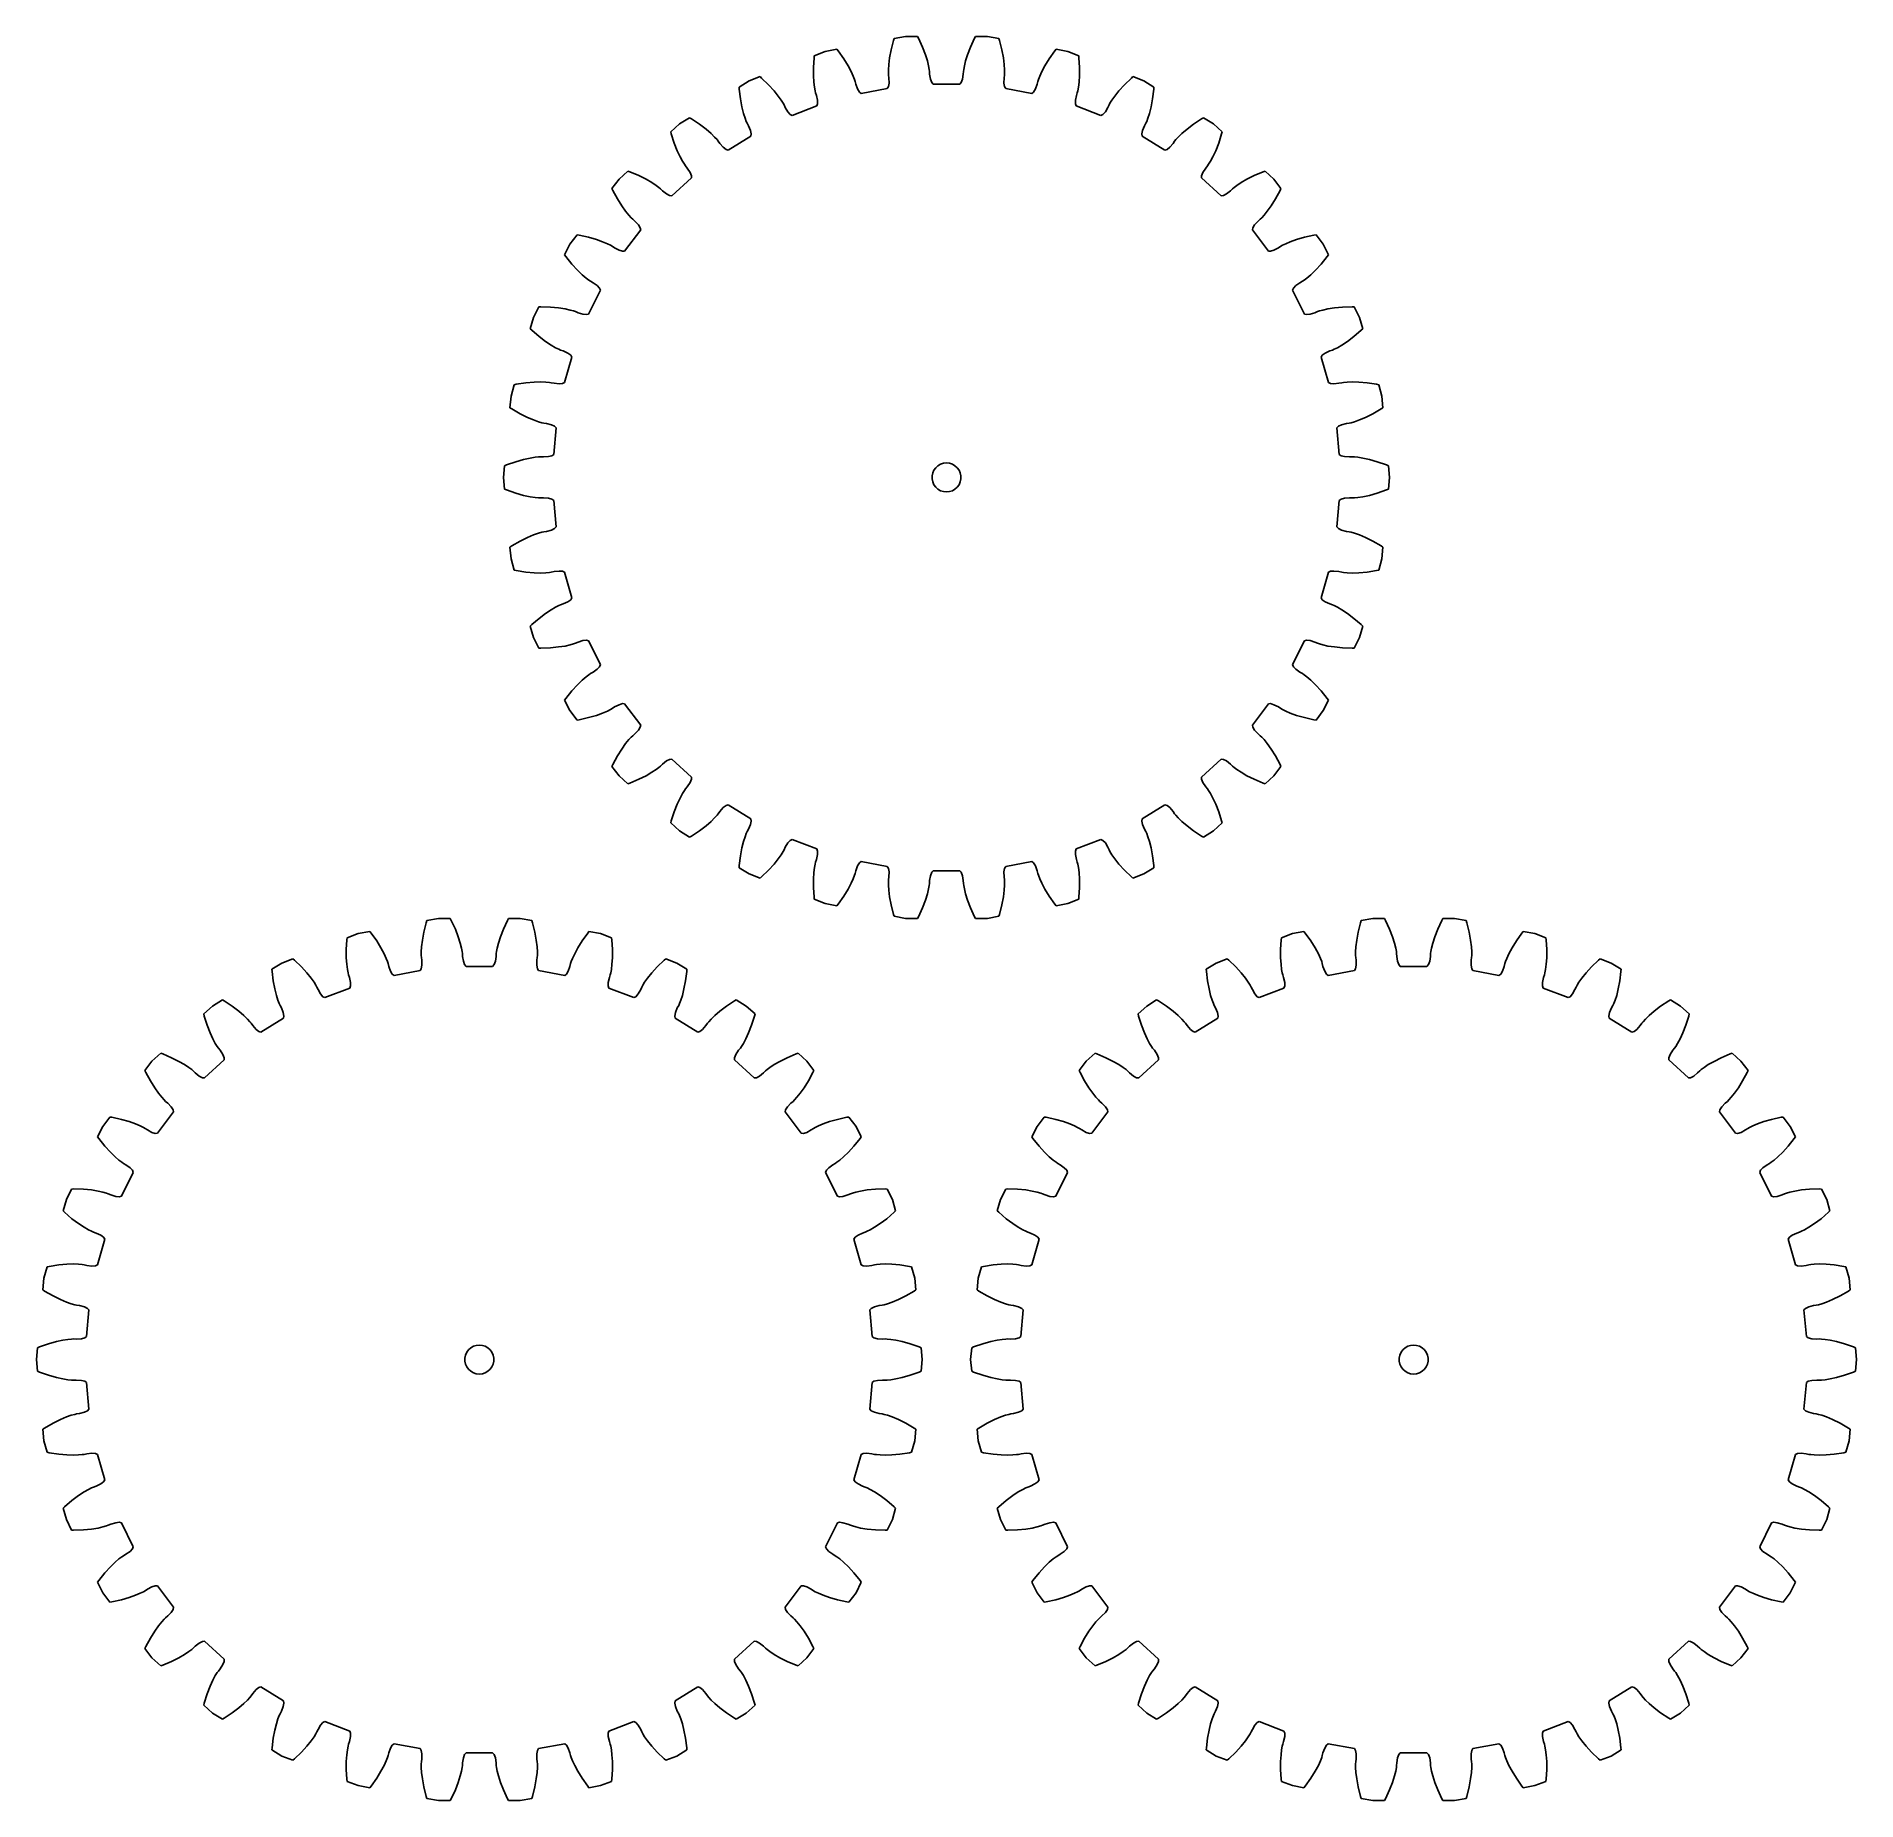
# Model space of a CAD drawing. Extents: x 0 to 188, y 0 to 183.
import ezdxf

# ---------------------------------------------------------------- set-up
doc = ezdxf.new("R2010")
doc.units = 0

msp = doc.modelspace()

# ---------------------------------------------------------------- linework, layer by layer
for p, q in [((81.63, 181.01), (80.49, 180.57)), ((82.83, 181.23), (81.63, 181.01)), ((82.96, 181.07), (82.83, 181.23)), ((83.54, 180.24), (82.96, 181.07)), ((88.44, 181.16), (88.28, 180.33)), ((88.68, 182.13), (88.44, 181.16)), ((88.75, 182.34), (88.68, 182.13)), ((89.94, 182.56), (88.75, 182.34)), ((91.16, 182.56), (89.94, 182.56)), ((91.27, 182.37), (91.16, 182.56)), ((91.68, 181.46), (91.27, 182.37)), ((91.99, 180.67), (91.68, 181.46)), ((96.66, 181.46), (96.36, 180.67)), ((97.08, 182.37), (96.66, 181.46)), ((97.18, 182.56), (97.08, 182.37)), ((98.4, 182.56), (97.18, 182.56)), ((99.6, 182.34), (98.4, 182.56)), ((99.67, 182.13), (99.6, 182.34)), ((99.91, 181.16), (99.67, 182.13)), ((100.07, 180.33), (99.91, 181.16)), ((105.38, 181.07), (104.8, 180.24)), ((105.52, 181.23), (105.38, 181.07)), ((106.72, 181.01), (105.52, 181.23)), ((107.85, 180.57), (106.72, 181.01)), ((80.47, 180.36), (80.41, 179.35)), ((80.41, 179.35), (80.41, 178.51)), ((80.49, 180.57), (80.47, 180.36)), ((83.99, 179.53), (83.54, 180.24)), ((84.31, 178.92), (83.99, 179.53)), ((88.2, 179.65), (88.17, 179.12)), ((88.17, 179.12), (88.17, 178.75)), ((88.28, 180.33), (88.2, 179.65)), ((92.2, 180.02), (91.99, 180.67)), ((92.32, 179.51), (92.2, 180.02)), ((92.39, 179.15), (92.32, 179.51)), ((92.42, 178.94), (92.39, 179.15)), ((92.43, 178.65), (92.42, 178.94)), ((95.93, 178.94), (95.91, 178.65)), ((95.95, 179.15), (95.93, 178.94)), ((96.02, 179.51), (95.95, 179.15)), ((96.15, 180.02), (96.02, 179.51)), ((96.36, 180.67), (96.15, 180.02)), ((100.15, 179.65), (100.07, 180.33)), ((100.18, 179.12), (100.15, 179.65)), ((100.18, 178.75), (100.18, 179.12)), ((104.36, 179.53), (104.03, 178.92)), ((104.8, 180.24), (104.36, 179.53)), ((107.88, 180.36), (107.85, 180.57)), ((107.94, 179.35), (107.88, 180.36)), ((107.94, 178.51), (107.94, 179.35)), ((73.74, 177.95), (72.71, 177.31)), ((72.71, 177.31), (72.72, 177.1)), ((72.72, 177.1), (72.84, 176.1)), ((74.88, 178.4), (73.74, 177.95)), ((75.04, 178.25), (74.88, 178.4)), ((75.76, 177.55), (75.04, 178.25)), ((76.33, 176.93), (75.76, 177.55)), ((80.41, 178.51), (80.45, 177.82)), ((80.45, 177.82), (80.51, 177.3)), ((80.51, 177.3), (80.58, 176.94)), ((84.53, 178.44), (84.31, 178.92)), ((84.66, 178.1), (84.53, 178.44)), ((84.73, 177.9), (84.66, 178.1)), ((84.8, 177.62), (84.73, 177.9)), ((84.97, 177.13), (84.8, 177.62)), ((85.16, 176.81), (84.97, 177.13)), ((88.05, 177.18), (85.34, 176.67)), ((88.17, 177.37), (88.05, 177.18)), ((88.17, 178.75), (88.18, 178.55)), ((88.23, 177.74), (88.17, 177.37)), ((88.18, 178.55), (88.22, 178.26)), ((88.22, 178.26), (88.23, 177.74)), ((92.52, 178.13), (92.43, 178.65)), ((92.64, 177.79), (92.52, 178.13)), ((92.8, 177.62), (92.64, 177.79)), ((95.55, 177.62), (92.8, 177.62)), ((95.7, 177.79), (95.55, 177.62)), ((95.83, 178.13), (95.7, 177.79)), ((95.91, 178.65), (95.83, 178.13)), ((100.12, 177.74), (100.13, 178.26)), ((100.18, 177.37), (100.12, 177.74)), ((100.13, 178.26), (100.17, 178.55)), ((100.17, 178.55), (100.18, 178.75)), ((100.3, 177.18), (100.18, 177.37)), ((103, 176.67), (100.3, 177.18)), ((103.37, 177.13), (103.19, 176.81)), ((103.55, 177.62), (103.37, 177.13)), ((103.62, 177.9), (103.55, 177.62)), ((103.68, 178.1), (103.62, 177.9)), ((103.82, 178.44), (103.68, 178.1)), ((104.03, 178.92), (103.82, 178.44)), ((107.76, 176.94), (107.83, 177.3)), ((107.83, 177.3), (107.9, 177.82)), ((107.9, 177.82), (107.94, 178.51)), ((112.58, 177.55), (112.01, 176.93)), ((113.3, 178.25), (112.58, 177.55)), ((113.47, 178.4), (113.3, 178.25)), ((114.6, 177.95), (113.47, 178.4)), ((115.64, 177.31), (114.6, 177.95)), ((115.5, 176.1), (115.63, 177.1)), ((115.63, 177.1), (115.64, 177.31)), ((72.84, 176.1), (73, 175.27)), ((73, 175.27), (73.17, 174.6)), ((76.76, 176.39), (76.33, 176.93)), ((77.07, 175.96), (76.76, 176.39)), ((77.26, 175.65), (77.07, 175.96)), ((77.36, 175.47), (77.26, 175.65)), ((77.48, 175.2), (77.36, 175.47)), ((77.74, 174.75), (77.48, 175.2)), ((80.76, 175.37), (78.19, 174.37)), ((80.58, 176.94), (80.63, 176.74)), ((80.63, 176.74), (80.72, 176.46)), ((80.72, 176.46), (80.83, 175.95)), ((80.84, 175.58), (80.76, 175.37)), ((80.83, 175.95), (80.84, 175.58)), ((85.34, 176.67), (85.16, 176.81)), ((103.19, 176.81), (103, 176.67)), ((107.51, 175.95), (107.62, 176.46)), ((107.51, 175.58), (107.51, 175.95)), ((107.59, 175.37), (107.51, 175.58)), ((110.16, 174.37), (107.59, 175.37)), ((107.62, 176.46), (107.71, 176.74)), ((107.71, 176.74), (107.76, 176.94)), ((110.87, 175.2), (110.61, 174.75)), ((110.99, 175.47), (110.87, 175.2)), ((111.09, 175.65), (110.99, 175.47)), ((111.28, 175.96), (111.09, 175.65)), ((111.58, 176.39), (111.28, 175.96)), ((112.01, 176.93), (111.58, 176.39)), ((115.18, 174.6), (115.35, 175.27)), ((115.35, 175.27), (115.5, 176.1)), ((66.55, 173.5), (65.65, 172.68)), ((67.59, 174.14), (66.55, 173.5)), ((67.77, 174.04), (67.59, 174.14)), ((68.61, 173.48), (67.77, 174.04)), ((69.29, 172.97), (68.61, 173.48)), ((73.17, 174.6), (73.33, 174.1)), ((73.33, 174.1), (73.46, 173.76)), ((73.46, 173.76), (73.55, 173.57)), ((73.55, 173.57), (73.69, 173.31)), ((73.69, 173.31), (73.89, 172.83)), ((77.98, 174.48), (77.74, 174.75)), ((78.19, 174.37), (77.98, 174.48)), ((110.36, 174.48), (110.16, 174.37)), ((110.61, 174.75), (110.36, 174.48)), ((114.46, 172.83), (114.66, 173.31)), ((114.66, 173.31), (114.8, 173.57)), ((114.8, 173.57), (114.89, 173.76)), ((114.89, 173.76), (115.02, 174.1)), ((115.02, 174.1), (115.18, 174.6)), ((119.73, 173.48), (119.06, 172.97)), ((120.57, 174.04), (119.73, 173.48)), ((120.76, 174.14), (120.57, 174.04)), ((121.8, 173.5), (120.76, 174.14)), ((122.7, 172.68), (121.8, 173.5)), ((65.65, 172.68), (65.7, 172.47)), ((65.7, 172.47), (66.01, 171.51)), ((66.01, 171.51), (66.31, 170.73)), ((69.81, 172.52), (69.29, 172.97)), ((70.18, 172.15), (69.81, 172.52)), ((70.43, 171.88), (70.18, 172.15)), ((70.56, 171.72), (70.43, 171.88)), ((70.73, 171.48), (70.56, 171.72)), ((71.07, 171.09), (70.73, 171.48)), ((73.92, 172.25), (71.58, 170.8)), ((73.89, 172.83), (73.96, 172.47)), ((73.96, 172.47), (73.92, 172.25)), ((114.39, 172.47), (114.46, 172.83)), ((114.43, 172.25), (114.39, 172.47)), ((116.77, 170.8), (114.43, 172.25)), ((117.62, 171.48), (117.28, 171.09)), ((117.78, 171.72), (117.62, 171.48)), ((117.92, 171.88), (117.78, 171.72)), ((118.16, 172.15), (117.92, 171.88)), ((118.54, 172.52), (118.16, 172.15)), ((119.06, 172.97), (118.54, 172.52)), ((122.03, 170.73), (122.34, 171.51)), ((122.34, 171.51), (122.64, 172.47)), ((122.64, 172.47), (122.7, 172.68)), ((66.31, 170.73), (66.6, 170.1)), ((66.6, 170.1), (66.85, 169.64)), ((66.85, 169.64), (67.05, 169.33)), ((71.36, 170.86), (71.07, 171.09)), ((71.58, 170.8), (71.36, 170.86)), ((116.99, 170.86), (116.77, 170.8)), ((117.28, 171.09), (116.99, 170.86)), ((121.3, 169.33), (121.5, 169.64)), ((121.5, 169.64), (121.74, 170.1)), ((121.74, 170.1), (122.03, 170.73)), ((60.3, 167.8), (59.56, 166.83)), ((61.2, 168.62), (60.3, 167.8)), ((61.4, 168.55), (61.2, 168.62)), ((62.33, 168.16), (61.4, 168.55)), ((63.09, 167.78), (62.33, 168.16)), ((63.68, 167.44), (63.09, 167.78)), ((67.77, 167.92), (65.74, 166.07)), ((67.05, 169.33), (67.17, 169.16)), ((67.17, 169.16), (67.35, 168.93)), ((67.35, 168.93), (67.64, 168.49)), ((67.64, 168.49), (67.77, 168.15)), ((67.77, 168.15), (67.77, 167.92)), ((120.57, 168.15), (120.71, 168.49)), ((120.57, 167.92), (120.57, 168.15)), ((122.61, 166.07), (120.57, 167.92)), ((120.71, 168.49), (121, 168.93)), ((121, 168.93), (121.18, 169.16)), ((121.18, 169.16), (121.3, 169.33)), ((125.26, 167.78), (124.67, 167.44)), ((126.02, 168.16), (125.26, 167.78)), ((126.94, 168.55), (126.02, 168.16)), ((127.15, 168.62), (126.94, 168.55)), ((128.05, 167.8), (127.15, 168.62)), ((128.78, 166.83), (128.05, 167.8)), ((59.56, 166.83), (59.66, 166.63)), ((59.66, 166.63), (60.13, 165.75)), ((60.13, 165.75), (60.58, 165.03)), ((64.12, 167.15), (63.68, 167.44)), ((64.41, 166.93), (64.12, 167.15)), ((64.57, 166.79), (64.41, 166.93)), ((64.78, 166.59), (64.57, 166.79)), ((65.19, 166.26), (64.78, 166.59)), ((65.51, 166.09), (65.19, 166.26)), ((65.74, 166.07), (65.51, 166.09)), ((122.83, 166.09), (122.61, 166.07)), ((123.16, 166.26), (122.83, 166.09)), ((123.57, 166.59), (123.16, 166.26)), ((123.78, 166.79), (123.57, 166.59)), ((123.93, 166.93), (123.78, 166.79)), ((124.23, 167.15), (123.93, 166.93)), ((124.67, 167.44), (124.23, 167.15)), ((127.77, 165.03), (128.21, 165.75)), ((128.21, 165.75), (128.69, 166.63)), ((128.69, 166.63), (128.78, 166.83)), ((60.58, 165.03), (60.97, 164.47)), ((60.97, 164.47), (61.31, 164.06)), ((61.31, 164.06), (61.55, 163.79)), ((126.79, 163.79), (127.04, 164.06)), ((127.04, 164.06), (127.37, 164.47)), ((127.37, 164.47), (127.77, 165.03)), ((55.94, 162.03), (55.2, 161.05)), ((56.15, 161.99), (55.94, 162.03)), ((57.13, 161.78), (56.15, 161.99)), ((62.53, 162.54), (60.87, 160.35)), ((61.55, 163.79), (61.7, 163.64)), ((61.7, 163.64), (61.92, 163.45)), ((61.92, 163.45), (62.29, 163.08)), ((62.29, 163.08), (62.48, 162.77)), ((62.48, 162.77), (62.53, 162.54)), ((125.82, 162.54), (125.86, 162.77)), ((127.48, 160.35), (125.82, 162.54)), ((125.86, 162.77), (126.06, 163.08)), ((126.06, 163.08), (126.42, 163.45)), ((126.42, 163.45), (126.64, 163.64)), ((126.64, 163.64), (126.79, 163.79)), ((132.2, 161.99), (131.21, 161.78)), ((132.41, 162.03), (132.2, 161.99)), ((133.14, 161.05), (132.41, 162.03)), ((55.2, 161.05), (54.66, 159.96)), ((57.95, 161.54), (57.13, 161.78)), ((58.59, 161.32), (57.95, 161.54)), ((59.08, 161.11), (58.59, 161.32)), ((59.41, 160.95), (59.08, 161.11)), ((59.59, 160.84), (59.41, 160.95)), ((59.83, 160.68), (59.59, 160.84)), ((60.29, 160.44), (59.83, 160.68)), ((60.64, 160.33), (60.29, 160.44)), ((60.87, 160.35), (60.64, 160.33)), ((127.71, 160.33), (127.48, 160.35)), ((128.06, 160.44), (127.71, 160.33)), ((128.52, 160.68), (128.06, 160.44)), ((128.76, 160.84), (128.52, 160.68)), ((128.94, 160.95), (128.76, 160.84)), ((129.27, 161.11), (128.94, 160.95)), ((129.75, 161.32), (129.27, 161.11)), ((130.4, 161.54), (129.75, 161.32)), ((131.21, 161.78), (130.4, 161.54)), ((133.69, 159.96), (133.14, 161.05)), ((54.66, 159.96), (54.78, 159.79)), ((54.78, 159.79), (55.41, 159)), ((55.41, 159), (55.98, 158.38)), ((55.98, 158.38), (56.48, 157.9)), ((131.87, 157.9), (132.36, 158.38)), ((132.36, 158.38), (132.93, 159)), ((132.93, 159), (133.56, 159.79)), ((133.56, 159.79), (133.69, 159.96)), ((56.48, 157.9), (56.88, 157.56)), ((56.88, 157.56), (57.17, 157.34)), ((57.17, 157.34), (57.35, 157.22)), ((57.35, 157.22), (57.6, 157.08)), ((57.6, 157.08), (58.02, 156.78)), ((58.02, 156.78), (58.27, 156.51)), ((58.27, 156.51), (58.36, 156.29)), ((129.99, 156.29), (130.07, 156.51)), ((130.07, 156.51), (130.32, 156.78)), ((130.32, 156.78), (130.75, 157.08)), ((130.75, 157.08), (131, 157.22)), ((131, 157.22), (131.17, 157.34)), ((131.17, 157.34), (131.47, 157.56)), ((131.47, 157.56), (131.87, 157.9)), ((51.98, 154.57), (51.43, 153.48)), ((52.19, 154.58), (51.98, 154.57)), ((53.2, 154.55), (52.19, 154.58)), ((54.04, 154.47), (53.2, 154.55)), ((54.72, 154.36), (54.04, 154.47)), ((58.36, 156.29), (57.13, 153.83)), ((131.21, 153.83), (129.99, 156.29)), ((134.31, 154.47), (133.63, 154.36)), ((135.15, 154.55), (134.31, 154.47)), ((136.15, 154.58), (135.15, 154.55)), ((136.37, 154.57), (136.15, 154.58)), ((136.91, 153.48), (136.37, 154.57)), ((51.43, 153.48), (51.1, 152.31)), ((55.23, 154.25), (54.72, 154.36)), ((55.58, 154.15), (55.23, 154.25)), ((55.78, 154.08), (55.58, 154.15)), ((56.05, 153.96), (55.78, 154.08)), ((56.55, 153.81), (56.05, 153.96)), ((56.91, 153.77), (56.55, 153.81)), ((57.13, 153.83), (56.91, 153.77)), ((131.44, 153.77), (131.21, 153.83)), ((131.8, 153.81), (131.44, 153.77)), ((132.3, 153.96), (131.8, 153.81)), ((132.57, 154.08), (132.3, 153.96)), ((132.76, 154.15), (132.57, 154.08)), ((133.12, 154.25), (132.76, 154.15)), ((133.63, 154.36), (133.12, 154.25)), ((137.25, 152.31), (136.91, 153.48)), ((51.1, 152.31), (51.25, 152.16)), ((51.25, 152.16), (52.02, 151.51)), ((52.02, 151.51), (52.69, 151)), ((52.69, 151), (53.27, 150.62)), ((135.08, 150.62), (135.65, 151)), ((135.65, 151), (136.33, 151.51)), ((136.33, 151.51), (137.09, 152.16)), ((137.09, 152.16), (137.25, 152.31)), ((53.27, 150.62), (53.72, 150.35)), ((53.72, 150.35), (54.05, 150.19)), ((54.05, 150.19), (54.24, 150.11)), ((54.24, 150.11), (54.52, 150.01)), ((54.52, 150.01), (54.99, 149.79)), ((55.41, 149.38), (54.66, 146.74)), ((54.99, 149.79), (55.29, 149.58)), ((55.29, 149.58), (55.41, 149.38)), ((132.94, 149.38), (133.06, 149.58)), ((133.69, 146.74), (132.94, 149.38)), ((133.06, 149.58), (133.36, 149.79)), ((133.36, 149.79), (133.83, 150.01)), ((133.83, 150.01), (134.1, 150.11)), ((134.1, 150.11), (134.3, 150.19)), ((134.3, 150.19), (134.62, 150.35)), ((134.62, 150.35), (135.08, 150.62)), ((49.12, 145.35), (49, 144.13)), ((49.45, 146.52), (49.12, 145.35)), ((49.66, 146.56), (49.45, 146.52)), ((50.66, 146.72), (49.66, 146.56)), ((51.5, 146.79), (50.66, 146.72)), ((52.18, 146.82), (51.5, 146.79)), ((52.71, 146.8), (52.18, 146.82)), ((53.08, 146.76), (52.71, 146.8)), ((53.28, 146.73), (53.08, 146.76)), ((53.57, 146.67), (53.28, 146.73)), ((54.08, 146.61), (53.57, 146.67)), ((54.45, 146.64), (54.08, 146.61)), ((54.66, 146.74), (54.45, 146.64)), ((133.9, 146.64), (133.69, 146.74)), ((134.26, 146.61), (133.9, 146.64)), ((134.78, 146.67), (134.26, 146.61)), ((135.07, 146.73), (134.78, 146.67)), ((135.27, 146.76), (135.07, 146.73)), ((135.64, 146.8), (135.27, 146.76)), ((136.16, 146.82), (135.64, 146.8)), ((136.85, 146.79), (136.16, 146.82)), ((137.69, 146.72), (136.85, 146.79)), ((138.68, 146.56), (137.69, 146.72)), ((138.9, 146.52), (138.68, 146.56)), ((139.23, 145.35), (138.9, 146.52)), ((139.34, 144.13), (139.23, 145.35)), ((49, 144.13), (49.18, 144.01)), ((49.18, 144.01), (50.06, 143.51)), ((50.06, 143.51), (50.81, 143.13)), ((137.53, 143.13), (138.29, 143.51)), ((138.29, 143.51), (139.16, 144.01)), ((139.16, 144.01), (139.34, 144.13)), ((50.81, 143.13), (51.45, 142.87)), ((51.45, 142.87), (51.94, 142.69)), ((51.94, 142.69), (52.3, 142.59)), ((52.3, 142.59), (52.5, 142.55)), ((52.5, 142.55), (52.79, 142.5)), ((52.79, 142.5), (53.29, 142.38)), ((53.29, 142.38), (53.62, 142.22)), ((53.78, 142.05), (53.53, 139.31)), ((53.62, 142.22), (53.78, 142.05)), ((134.57, 142.05), (134.72, 142.22)), ((134.82, 139.31), (134.57, 142.05)), ((134.72, 142.22), (135.05, 142.38)), ((135.05, 142.38), (135.56, 142.5)), ((135.56, 142.5), (135.85, 142.55)), ((135.85, 142.55), (136.05, 142.59)), ((136.05, 142.59), (136.4, 142.69)), ((136.4, 142.69), (136.9, 142.87)), ((136.9, 142.87), (137.53, 143.13)), ((48.45, 138.14), (48.34, 136.92)), ((48.65, 138.22), (48.45, 138.14)), ((49.6, 138.55), (48.65, 138.22)), ((50.41, 138.79), (49.6, 138.55)), ((51.08, 138.93), (50.41, 138.79)), ((51.6, 139.01), (51.08, 138.93)), ((51.97, 139.04), (51.6, 139.01)), ((52.17, 139.05), (51.97, 139.04)), ((52.47, 139.04), (52.17, 139.05)), ((52.99, 139.08), (52.47, 139.04)), ((53.34, 139.17), (52.99, 139.08)), ((53.53, 139.31), (53.34, 139.17)), ((92.75, 137.39), (92.87, 137.67)), ((92.87, 137.67), (93.06, 137.93)), ((93.06, 137.93), (93.29, 138.14)), ((93.29, 138.14), (93.56, 138.29)), ((93.56, 138.29), (93.86, 138.39)), ((93.86, 138.39), (94.17, 138.42)), ((94.17, 138.42), (94.49, 138.39)), ((94.49, 138.39), (94.78, 138.29)), ((94.78, 138.29), (95.05, 138.14)), ((95.05, 138.14), (95.29, 137.93)), ((95.29, 137.93), (95.47, 137.67)), ((95.47, 137.67), (95.6, 137.39)), ((135.01, 139.17), (134.82, 139.31)), ((135.36, 139.08), (135.01, 139.17)), ((135.88, 139.04), (135.36, 139.08)), ((136.17, 139.05), (135.88, 139.04)), ((136.38, 139.04), (136.17, 139.05)), ((136.75, 139.01), (136.38, 139.04)), ((137.27, 138.93), (136.75, 139.01)), ((137.94, 138.79), (137.27, 138.93)), ((138.75, 138.55), (137.94, 138.79)), ((139.7, 138.22), (138.75, 138.55)), ((139.9, 138.14), (139.7, 138.22)), ((140.01, 136.92), (139.9, 138.14)), ((48.34, 136.92), (48.45, 135.71)), ((48.45, 135.71), (48.65, 135.63)), ((48.65, 135.63), (49.6, 135.29)), ((92.68, 137.08), (92.75, 137.39)), ((92.68, 136.77), (92.68, 137.08)), ((92.75, 136.46), (92.68, 136.77)), ((92.87, 136.17), (92.75, 136.46)), ((93.06, 135.92), (92.87, 136.17)), ((93.29, 135.71), (93.06, 135.92)), ((93.56, 135.55), (93.29, 135.71)), ((95.05, 135.71), (94.78, 135.55)), ((95.29, 135.92), (95.05, 135.71)), ((95.47, 136.17), (95.29, 135.92)), ((95.6, 136.46), (95.47, 136.17)), ((95.6, 137.39), (95.67, 137.08)), ((95.67, 136.77), (95.6, 136.46)), ((95.67, 137.08), (95.67, 136.77)), ((138.75, 135.29), (139.7, 135.63)), ((139.7, 135.63), (139.9, 135.71)), ((139.9, 135.71), (140.01, 136.92)), ((49.6, 135.29), (50.41, 135.06)), ((50.41, 135.06), (51.08, 134.92)), ((51.08, 134.92), (51.6, 134.84)), ((51.6, 134.84), (51.97, 134.8)), ((51.97, 134.8), (52.17, 134.8)), ((52.17, 134.8), (52.47, 134.8)), ((52.47, 134.8), (52.99, 134.77)), ((52.99, 134.77), (53.34, 134.68)), ((53.34, 134.68), (53.53, 134.54)), ((53.53, 134.54), (53.78, 131.8)), ((93.86, 135.46), (93.56, 135.55)), ((94.17, 135.42), (93.86, 135.46)), ((94.49, 135.46), (94.17, 135.42)), ((94.78, 135.55), (94.49, 135.46)), ((134.57, 131.8), (134.82, 134.54)), ((134.82, 134.54), (135.01, 134.68)), ((135.01, 134.68), (135.36, 134.77)), ((135.36, 134.77), (135.88, 134.8)), ((135.88, 134.8), (136.17, 134.8)), ((136.17, 134.8), (136.38, 134.8)), ((136.38, 134.8), (136.75, 134.84)), ((136.75, 134.84), (137.27, 134.92)), ((137.27, 134.92), (137.94, 135.06)), ((137.94, 135.06), (138.75, 135.29)), ((50.06, 130.34), (49.18, 129.83)), ((50.81, 130.71), (50.06, 130.34)), ((51.45, 130.98), (50.81, 130.71)), ((51.94, 131.15), (51.45, 130.98)), ((52.3, 131.25), (51.94, 131.15)), ((52.5, 131.3), (52.3, 131.25)), ((52.79, 131.34), (52.5, 131.3)), ((53.29, 131.47), (52.79, 131.34)), ((53.62, 131.63), (53.29, 131.47)), ((53.78, 131.8), (53.62, 131.63)), ((134.72, 131.63), (134.57, 131.8)), ((135.05, 131.47), (134.72, 131.63)), ((135.56, 131.34), (135.05, 131.47)), ((135.85, 131.3), (135.56, 131.34)), ((136.05, 131.25), (135.85, 131.3)), ((136.4, 131.15), (136.05, 131.25)), ((136.9, 130.98), (136.4, 131.15)), ((137.53, 130.71), (136.9, 130.98)), ((138.29, 130.34), (137.53, 130.71)), ((139.16, 129.83), (138.29, 130.34)), ((49.18, 129.83), (49, 129.72)), ((49, 129.72), (49.12, 128.5)), ((49.12, 128.5), (49.45, 127.33)), ((138.9, 127.33), (139.23, 128.5)), ((139.34, 129.72), (139.16, 129.83)), ((139.23, 128.5), (139.34, 129.72)), ((49.45, 127.33), (49.66, 127.28)), ((49.66, 127.28), (50.66, 127.13)), ((50.66, 127.13), (51.5, 127.05)), ((51.5, 127.05), (52.18, 127.03)), ((52.18, 127.03), (52.71, 127.05)), ((52.71, 127.05), (53.08, 127.08)), ((53.08, 127.08), (53.28, 127.11)), ((53.28, 127.11), (53.57, 127.18)), ((53.57, 127.18), (54.08, 127.24)), ((54.08, 127.24), (54.45, 127.21)), ((54.45, 127.21), (54.66, 127.11)), ((54.66, 127.11), (55.41, 124.46)), ((132.94, 124.46), (133.69, 127.11)), ((133.69, 127.11), (133.9, 127.21)), ((133.9, 127.21), (134.26, 127.24)), ((134.26, 127.24), (134.78, 127.18)), ((134.78, 127.18), (135.07, 127.11)), ((135.07, 127.11), (135.27, 127.08)), ((135.27, 127.08), (135.64, 127.05)), ((135.64, 127.05), (136.16, 127.03)), ((136.16, 127.03), (136.85, 127.05)), ((136.85, 127.05), (137.69, 127.13)), ((137.69, 127.13), (138.68, 127.28)), ((138.68, 127.28), (138.9, 127.33)), ((55.41, 124.46), (55.29, 124.27)), ((133.06, 124.27), (132.94, 124.46)), ((52.69, 122.85), (52.02, 122.34)), ((53.27, 123.23), (52.69, 122.85)), ((53.72, 123.49), (53.27, 123.23)), ((54.05, 123.66), (53.72, 123.49)), ((54.24, 123.74), (54.05, 123.66)), ((54.52, 123.83), (54.24, 123.74)), ((54.99, 124.05), (54.52, 123.83)), ((55.29, 124.27), (54.99, 124.05)), ((133.36, 124.05), (133.06, 124.27)), ((133.83, 123.83), (133.36, 124.05)), ((134.1, 123.74), (133.83, 123.83)), ((134.3, 123.66), (134.1, 123.74)), ((134.62, 123.49), (134.3, 123.66)), ((135.08, 123.23), (134.62, 123.49)), ((135.65, 122.85), (135.08, 123.23)), ((136.33, 122.34), (135.65, 122.85)), ((51.25, 121.69), (51.1, 121.54)), ((51.1, 121.54), (51.43, 120.37)), ((52.02, 122.34), (51.25, 121.69)), ((137.09, 121.69), (136.33, 122.34)), ((136.91, 120.37), (137.25, 121.54)), ((137.25, 121.54), (137.09, 121.69)), ((51.43, 120.37), (51.98, 119.27)), ((51.98, 119.27), (52.19, 119.27)), ((52.19, 119.27), (53.2, 119.3)), ((53.2, 119.3), (54.04, 119.38)), ((54.04, 119.38), (54.72, 119.48)), ((54.72, 119.48), (55.23, 119.6)), ((55.23, 119.6), (55.58, 119.7)), ((55.58, 119.7), (55.78, 119.77)), ((55.78, 119.77), (56.05, 119.88)), ((56.05, 119.88), (56.55, 120.04)), ((56.55, 120.04), (56.91, 120.08)), ((56.91, 120.08), (57.13, 120.02)), ((57.13, 120.02), (58.36, 117.55)), ((129.99, 117.55), (131.21, 120.02)), ((131.21, 120.02), (131.44, 120.08)), ((131.44, 120.08), (131.8, 120.04)), ((131.8, 120.04), (132.3, 119.88)), ((132.3, 119.88), (132.57, 119.77)), ((132.57, 119.77), (132.76, 119.7)), ((132.76, 119.7), (133.12, 119.6)), ((133.12, 119.6), (133.63, 119.48)), ((133.63, 119.48), (134.31, 119.38)), ((134.31, 119.38), (135.15, 119.3)), ((135.15, 119.3), (136.15, 119.27)), ((136.15, 119.27), (136.37, 119.27)), ((136.37, 119.27), (136.91, 120.37)), ((58.02, 117.07), (57.6, 116.77)), ((58.27, 117.34), (58.02, 117.07)), ((58.36, 117.55), (58.27, 117.34)), ((130.07, 117.34), (129.99, 117.55)), ((130.32, 117.07), (130.07, 117.34)), ((130.75, 116.77), (130.32, 117.07)), ((55.98, 115.47), (55.41, 114.84)), ((56.48, 115.95), (55.98, 115.47)), ((56.88, 116.29), (56.48, 115.95)), ((57.17, 116.51), (56.88, 116.29)), ((57.35, 116.62), (57.17, 116.51)), ((57.6, 116.77), (57.35, 116.62)), ((131, 116.62), (130.75, 116.77)), ((131.17, 116.51), (131, 116.62)), ((131.47, 116.29), (131.17, 116.51)), ((131.87, 115.95), (131.47, 116.29)), ((132.36, 115.47), (131.87, 115.95)), ((132.93, 114.84), (132.36, 115.47)), ((54.78, 114.06), (54.66, 113.88)), ((54.66, 113.88), (55.2, 112.79)), ((55.41, 114.84), (54.78, 114.06)), ((59.59, 113), (59.83, 113.17)), ((59.83, 113.17), (60.29, 113.41)), ((60.29, 113.41), (60.64, 113.52)), ((60.64, 113.52), (60.87, 113.5)), ((60.87, 113.5), (62.53, 111.3)), ((125.82, 111.3), (127.48, 113.5)), ((127.48, 113.5), (127.71, 113.52)), ((127.71, 113.52), (128.06, 113.41)), ((128.06, 113.41), (128.52, 113.17)), ((128.52, 113.17), (128.76, 113)), ((133.56, 114.06), (132.93, 114.84)), ((133.14, 112.79), (133.69, 113.88)), ((133.69, 113.88), (133.56, 114.06)), ((55.2, 112.79), (55.94, 111.82)), ((55.94, 111.82), (56.15, 111.85)), ((56.15, 111.85), (57.13, 112.07)), ((57.13, 112.07), (57.95, 112.3)), ((57.95, 112.3), (58.59, 112.53)), ((58.59, 112.53), (59.08, 112.74)), ((59.08, 112.74), (59.41, 112.9)), ((59.41, 112.9), (59.59, 113)), ((62.53, 111.3), (62.48, 111.08)), ((125.86, 111.08), (125.82, 111.3)), ((128.76, 113), (128.94, 112.9)), ((128.94, 112.9), (129.27, 112.74)), ((129.27, 112.74), (129.75, 112.53)), ((129.75, 112.53), (130.4, 112.3)), ((130.4, 112.3), (131.21, 112.07)), ((131.21, 112.07), (132.2, 111.85)), ((132.2, 111.85), (132.41, 111.82)), ((132.41, 111.82), (133.14, 112.79)), ((60.97, 109.38), (60.58, 108.82)), ((61.31, 109.79), (60.97, 109.38)), ((61.55, 110.06), (61.31, 109.79)), ((61.7, 110.2), (61.55, 110.06)), ((61.92, 110.39), (61.7, 110.2)), ((62.29, 110.77), (61.92, 110.39)), ((62.48, 111.08), (62.29, 110.77)), ((126.06, 110.77), (125.86, 111.08)), ((126.42, 110.39), (126.06, 110.77)), ((126.64, 110.2), (126.42, 110.39)), ((126.79, 110.06), (126.64, 110.2)), ((127.04, 109.79), (126.79, 110.06)), ((127.37, 109.38), (127.04, 109.79)), ((127.77, 108.82), (127.37, 109.38)), ((60.13, 108.1), (59.66, 107.21)), ((60.58, 108.82), (60.13, 108.1)), ((64.78, 107.26), (65.19, 107.59)), ((65.19, 107.59), (65.51, 107.75)), ((65.51, 107.75), (65.74, 107.78)), ((65.74, 107.78), (67.77, 105.92)), ((120.57, 105.92), (122.61, 107.78)), ((122.61, 107.78), (122.83, 107.75)), ((122.83, 107.75), (123.16, 107.59)), ((123.16, 107.59), (123.57, 107.26)), ((128.21, 108.1), (127.77, 108.82)), ((128.69, 107.21), (128.21, 108.1)), ((59.66, 107.21), (59.56, 107.02)), ((59.56, 107.02), (60.3, 106.04)), ((60.3, 106.04), (61.2, 105.22)), ((61.4, 105.29), (62.33, 105.69)), ((62.33, 105.69), (63.09, 106.06)), ((63.09, 106.06), (63.68, 106.41)), ((63.68, 106.41), (64.12, 106.7)), ((64.12, 106.7), (64.41, 106.92)), ((64.41, 106.92), (64.57, 107.06)), ((64.57, 107.06), (64.78, 107.26)), ((67.77, 105.69), (67.64, 105.35)), ((67.77, 105.92), (67.77, 105.69)), ((120.57, 105.69), (120.57, 105.92)), ((120.71, 105.35), (120.57, 105.69)), ((123.57, 107.26), (123.78, 107.06)), ((123.78, 107.06), (123.93, 106.92)), ((123.93, 106.92), (124.23, 106.7)), ((124.23, 106.7), (124.67, 106.41)), ((124.67, 106.41), (125.26, 106.06)), ((125.26, 106.06), (126.02, 105.69)), ((126.02, 105.69), (126.94, 105.29)), ((127.15, 105.22), (128.05, 106.04)), ((128.05, 106.04), (128.78, 107.02)), ((128.78, 107.02), (128.69, 107.21)), ((61.2, 105.22), (61.4, 105.29)), ((66.6, 103.74), (66.31, 103.12)), ((66.85, 104.21), (66.6, 103.74)), ((67.05, 104.52), (66.85, 104.21)), ((67.17, 104.69), (67.05, 104.52)), ((67.35, 104.92), (67.17, 104.69)), ((67.64, 105.35), (67.35, 104.92)), ((121, 104.92), (120.71, 105.35)), ((121.18, 104.69), (121, 104.92)), ((121.3, 104.52), (121.18, 104.69)), ((121.5, 104.21), (121.3, 104.52)), ((121.74, 103.74), (121.5, 104.21)), ((122.03, 103.12), (121.74, 103.74)), ((126.94, 105.29), (127.15, 105.22)), ((66.01, 102.33), (65.7, 101.38)), ((66.31, 103.12), (66.01, 102.33)), ((70.18, 101.69), (70.43, 101.96)), ((70.43, 101.96), (70.56, 102.13)), ((70.56, 102.13), (70.73, 102.36)), ((70.73, 102.36), (71.07, 102.76)), ((71.07, 102.76), (71.36, 102.98)), ((71.36, 102.98), (71.58, 103.05)), ((71.58, 103.05), (73.92, 101.6)), ((114.43, 101.6), (116.77, 103.05)), ((116.77, 103.05), (116.99, 102.98)), ((116.99, 102.98), (117.28, 102.76)), ((117.28, 102.76), (117.62, 102.36)), ((117.62, 102.36), (117.78, 102.13)), ((117.78, 102.13), (117.92, 101.96)), ((117.92, 101.96), (118.16, 101.69)), ((122.34, 102.33), (122.03, 103.12)), ((122.64, 101.38), (122.34, 102.33)), ((65.7, 101.38), (65.65, 101.17)), ((65.65, 101.17), (66.55, 100.34)), ((66.55, 100.34), (67.59, 99.7)), ((67.77, 99.81), (68.61, 100.37)), ((68.61, 100.37), (69.29, 100.88)), ((69.29, 100.88), (69.81, 101.32)), ((69.81, 101.32), (70.18, 101.69)), ((73.46, 100.09), (73.33, 99.75)), ((73.55, 100.28), (73.46, 100.09)), ((73.69, 100.53), (73.55, 100.28)), ((73.89, 101.01), (73.69, 100.53)), ((73.96, 101.37), (73.89, 101.01)), ((73.92, 101.6), (73.96, 101.37)), ((114.39, 101.37), (114.43, 101.6)), ((114.46, 101.01), (114.39, 101.37)), ((114.66, 100.53), (114.46, 101.01)), ((114.8, 100.28), (114.66, 100.53)), ((114.89, 100.09), (114.8, 100.28)), ((115.02, 99.75), (114.89, 100.09)), ((118.16, 101.69), (118.54, 101.32)), ((118.54, 101.32), (119.06, 100.88)), ((119.06, 100.88), (119.73, 100.37)), ((119.73, 100.37), (120.57, 99.81)), ((120.76, 99.7), (121.8, 100.34)), ((121.8, 100.34), (122.7, 101.17)), ((122.7, 101.17), (122.64, 101.38)), ((67.59, 99.7), (67.77, 99.81)), ((73, 98.58), (72.84, 97.75)), ((73.17, 99.24), (73, 98.58)), ((73.33, 99.75), (73.17, 99.24)), ((77.07, 97.88), (77.26, 98.2)), ((77.26, 98.2), (77.36, 98.38)), ((77.36, 98.38), (77.48, 98.65)), ((77.48, 98.65), (77.74, 99.1)), ((77.74, 99.1), (77.98, 99.37)), ((77.98, 99.37), (78.19, 99.47)), ((78.19, 99.47), (80.76, 98.48)), ((80.76, 98.48), (80.84, 98.26)), ((80.84, 98.26), (80.83, 97.9)), ((107.51, 98.26), (107.59, 98.48)), ((107.51, 97.9), (107.51, 98.26)), ((107.59, 98.48), (110.16, 99.47)), ((110.16, 99.47), (110.36, 99.37)), ((110.36, 99.37), (110.61, 99.1)), ((110.61, 99.1), (110.87, 98.65)), ((110.87, 98.65), (110.99, 98.38)), ((110.99, 98.38), (111.09, 98.2)), ((111.09, 98.2), (111.28, 97.88)), ((115.18, 99.24), (115.02, 99.75)), ((115.35, 98.58), (115.18, 99.24)), ((115.5, 97.75), (115.35, 98.58)), ((120.57, 99.81), (120.76, 99.7)), ((72.72, 96.75), (72.71, 96.53)), ((72.71, 96.53), (73.74, 95.89)), ((72.84, 97.75), (72.72, 96.75)), ((75.04, 95.59), (75.76, 96.29)), ((75.76, 96.29), (76.33, 96.92)), ((76.33, 96.92), (76.76, 97.45)), ((76.76, 97.45), (77.07, 97.88)), ((80.51, 96.55), (80.45, 96.03)), ((80.58, 96.91), (80.51, 96.55)), ((80.63, 97.11), (80.58, 96.91)), ((80.72, 97.39), (80.63, 97.11)), ((80.83, 97.9), (80.72, 97.39)), ((84.73, 95.95), (84.8, 96.23)), ((84.8, 96.23), (84.97, 96.72)), ((84.97, 96.72), (85.16, 97.03)), ((85.16, 97.03), (85.34, 97.18)), ((85.34, 97.18), (88.05, 96.67)), ((88.05, 96.67), (88.17, 96.47)), ((88.17, 96.47), (88.23, 96.11)), ((88.23, 96.11), (88.22, 95.59)), ((92.52, 95.71), (92.64, 96.06)), ((92.64, 96.06), (92.8, 96.23)), ((92.8, 96.23), (95.55, 96.23)), ((95.55, 96.23), (95.7, 96.06)), ((95.7, 96.06), (95.83, 95.71)), ((100.12, 96.11), (100.18, 96.47)), ((100.13, 95.59), (100.12, 96.11)), ((100.18, 96.47), (100.3, 96.67)), ((100.3, 96.67), (103, 97.18)), ((103, 97.18), (103.19, 97.03)), ((103.19, 97.03), (103.37, 96.72)), ((103.37, 96.72), (103.55, 96.23)), ((103.55, 96.23), (103.62, 95.95)), ((107.62, 97.39), (107.51, 97.9)), ((107.71, 97.11), (107.62, 97.39)), ((107.76, 96.91), (107.71, 97.11)), ((107.83, 96.55), (107.76, 96.91)), ((107.9, 96.03), (107.83, 96.55)), ((111.28, 97.88), (111.58, 97.45)), ((111.58, 97.45), (112.01, 96.92)), ((112.01, 96.92), (112.58, 96.29)), ((112.58, 96.29), (113.3, 95.59)), ((114.6, 95.89), (115.64, 96.53)), ((115.63, 96.75), (115.5, 97.75)), ((115.64, 96.53), (115.63, 96.75)), ((73.74, 95.89), (74.88, 95.45)), ((74.88, 95.45), (75.04, 95.59)), ((80.45, 96.03), (80.41, 95.34)), ((80.41, 95.34), (80.41, 94.49)), ((80.41, 94.49), (80.47, 93.49)), ((83.54, 93.6), (83.99, 94.32)), ((83.99, 94.32), (84.31, 94.93)), ((84.31, 94.93), (84.53, 95.4)), ((84.53, 95.4), (84.66, 95.75)), ((84.66, 95.75), (84.73, 95.95)), ((88.18, 95.3), (88.17, 95.09)), ((88.17, 95.09), (88.17, 94.73)), ((88.17, 94.73), (88.2, 94.2)), ((88.22, 95.59), (88.18, 95.3)), ((88.2, 94.2), (88.28, 93.52)), ((92.2, 93.83), (92.32, 94.34)), ((92.32, 94.34), (92.39, 94.7)), ((92.39, 94.7), (92.42, 94.91)), ((92.42, 94.91), (92.43, 95.2)), ((92.43, 95.2), (92.52, 95.71)), ((95.83, 95.71), (95.91, 95.2)), ((95.91, 95.2), (95.93, 94.91)), ((95.93, 94.91), (95.95, 94.7)), ((95.95, 94.7), (96.02, 94.34)), ((96.02, 94.34), (96.15, 93.83)), ((100.07, 93.52), (100.15, 94.2)), ((100.17, 95.3), (100.13, 95.59)), ((100.15, 94.2), (100.18, 94.73)), ((100.18, 95.09), (100.17, 95.3)), ((100.18, 94.73), (100.18, 95.09)), ((103.62, 95.95), (103.68, 95.75)), ((103.68, 95.75), (103.82, 95.4)), ((103.82, 95.4), (104.03, 94.93)), ((104.03, 94.93), (104.36, 94.32)), ((104.36, 94.32), (104.8, 93.6)), ((107.88, 93.49), (107.94, 94.49)), ((107.94, 95.34), (107.9, 96.03)), ((107.94, 94.49), (107.94, 95.34)), ((113.3, 95.59), (113.47, 95.45)), ((113.47, 95.45), (114.6, 95.89)), ((80.47, 93.49), (80.49, 93.28)), ((80.49, 93.28), (81.63, 92.84)), ((81.63, 92.84), (82.83, 92.61)), ((82.83, 92.61), (82.96, 92.78)), ((82.96, 92.78), (83.54, 93.6)), ((88.28, 93.52), (88.44, 92.69)), ((88.44, 92.69), (88.68, 91.71)), ((91.27, 91.47), (91.68, 92.39)), ((91.68, 92.39), (91.99, 93.18)), ((91.99, 93.18), (92.2, 93.83)), ((96.15, 93.83), (96.36, 93.18)), ((96.36, 93.18), (96.66, 92.39)), ((96.66, 92.39), (97.08, 91.47)), ((99.67, 91.71), (99.91, 92.69)), ((99.91, 92.69), (100.07, 93.52)), ((104.8, 93.6), (105.38, 92.78)), ((105.38, 92.78), (105.52, 92.61)), ((105.52, 92.61), (106.72, 92.84)), ((106.72, 92.84), (107.85, 93.28)), ((107.85, 93.28), (107.88, 93.49)), ((40.34, 90.85), (40.1, 89.88)), ((40.41, 91.06), (40.34, 90.85)), ((41.61, 91.28), (40.41, 91.06)), ((42.83, 91.28), (41.61, 91.28)), ((42.93, 91.09), (42.83, 91.28)), ((43.35, 90.18), (42.93, 91.09)), ((48.74, 91.09), (48.33, 90.18)), ((48.85, 91.28), (48.74, 91.09)), ((50.07, 91.28), (48.85, 91.28)), ((51.26, 91.06), (50.07, 91.28)), ((51.33, 90.85), (51.26, 91.06)), ((51.57, 89.88), (51.33, 90.85)), ((88.68, 91.71), (88.75, 91.51)), ((88.75, 91.51), (89.94, 91.28)), ((89.94, 91.28), (91.16, 91.28)), ((91.16, 91.28), (91.27, 91.47)), ((97.08, 91.47), (97.18, 91.28)), ((97.18, 91.28), (98.4, 91.28)), ((98.4, 91.28), (99.6, 91.51)), ((99.6, 91.51), (99.67, 91.71)), ((137.02, 90.85), (136.77, 89.88)), ((137.08, 91.06), (137.02, 90.85)), ((138.28, 91.28), (137.08, 91.06)), ((139.5, 91.28), (138.28, 91.28)), ((139.6, 91.09), (139.5, 91.28)), ((140.02, 90.18), (139.6, 91.09)), ((145.42, 91.09), (145, 90.18)), ((145.52, 91.28), (145.42, 91.09)), ((146.74, 91.28), (145.52, 91.28)), ((147.94, 91.06), (146.74, 91.28)), ((148, 90.85), (147.94, 91.06)), ((148.25, 89.88), (148, 90.85)), ((32.13, 89.07), (32.07, 88.07)), ((32.16, 89.29), (32.13, 89.07)), ((33.29, 89.73), (32.16, 89.29)), ((34.49, 89.95), (33.29, 89.73)), ((34.63, 89.78), (34.49, 89.95)), ((35.21, 88.96), (34.63, 89.78)), ((35.65, 88.24), (35.21, 88.96)), ((39.94, 89.05), (39.86, 88.36)), ((40.1, 89.88), (39.94, 89.05)), ((43.65, 89.39), (43.35, 90.18)), ((43.86, 88.74), (43.65, 89.39)), ((43.99, 88.22), (43.86, 88.74)), ((47.81, 88.74), (47.69, 88.22)), ((48.02, 89.39), (47.81, 88.74)), ((48.33, 90.18), (48.02, 89.39)), ((51.73, 89.05), (51.57, 89.88)), ((51.81, 88.36), (51.73, 89.05)), ((56.47, 88.96), (56.02, 88.24)), ((57.05, 89.78), (56.47, 88.96)), ((57.18, 89.95), (57.05, 89.78)), ((58.38, 89.73), (57.18, 89.95)), ((59.52, 89.29), (58.38, 89.73)), ((59.54, 89.07), (59.52, 89.29)), ((59.6, 88.07), (59.54, 89.07)), ((128.8, 89.07), (128.74, 88.07)), ((128.83, 89.29), (128.8, 89.07)), ((129.97, 89.73), (128.83, 89.29)), ((131.16, 89.95), (129.97, 89.73)), ((131.3, 89.78), (131.16, 89.95)), ((131.88, 88.96), (131.3, 89.78)), ((132.32, 88.24), (131.88, 88.96)), ((136.62, 89.05), (136.53, 88.36)), ((136.77, 89.88), (136.62, 89.05)), ((140.33, 89.39), (140.02, 90.18)), ((140.53, 88.74), (140.33, 89.39)), ((140.66, 88.22), (140.53, 88.74)), ((144.49, 88.74), (144.36, 88.22)), ((144.69, 89.39), (144.49, 88.74)), ((145, 90.18), (144.69, 89.39)), ((148.4, 89.05), (148.25, 89.88)), ((148.49, 88.36), (148.4, 89.05)), ((153.14, 88.96), (152.7, 88.24)), ((153.72, 89.78), (153.14, 88.96)), ((153.85, 89.95), (153.72, 89.78)), ((155.05, 89.73), (153.85, 89.95)), ((156.19, 89.29), (155.05, 89.73)), ((156.22, 89.07), (156.19, 89.29)), ((156.28, 88.07), (156.22, 89.07)), ((25.41, 86.67), (24.37, 86.03)), ((26.54, 87.11), (25.41, 86.67)), ((26.71, 86.97), (26.54, 87.11)), ((27.43, 86.27), (26.71, 86.97)), ((32.07, 88.07), (32.07, 87.22)), ((32.07, 87.22), (32.11, 86.54)), ((35.98, 87.64), (35.65, 88.24)), ((36.19, 87.16), (35.98, 87.64)), ((36.33, 86.82), (36.19, 87.16)), ((36.39, 86.62), (36.33, 86.82)), ((39.86, 88.36), (39.83, 87.84)), ((39.83, 87.84), (39.83, 87.47)), ((39.83, 87.47), (39.84, 87.26)), ((39.84, 87.26), (39.88, 86.97)), ((39.88, 86.97), (39.89, 86.45)), ((44.05, 87.86), (43.99, 88.22)), ((44.08, 87.66), (44.05, 87.86)), ((44.1, 87.36), (44.08, 87.66)), ((44.18, 86.85), (44.1, 87.36)), ((44.31, 86.51), (44.18, 86.85)), ((47.49, 86.85), (47.37, 86.51)), ((47.58, 87.36), (47.49, 86.85)), ((47.59, 87.66), (47.58, 87.36)), ((47.62, 87.86), (47.59, 87.66)), ((47.69, 88.22), (47.62, 87.86)), ((51.78, 86.45), (51.79, 86.97)), ((51.79, 86.97), (51.83, 87.26)), ((51.84, 87.84), (51.81, 88.36)), ((51.83, 87.26), (51.84, 87.47)), ((51.84, 87.47), (51.84, 87.84)), ((55.35, 86.82), (55.28, 86.62)), ((55.48, 87.16), (55.35, 86.82)), ((55.7, 87.64), (55.48, 87.16)), ((56.02, 88.24), (55.7, 87.64)), ((59.56, 86.54), (59.6, 87.22)), ((59.6, 87.22), (59.6, 88.07)), ((64.97, 86.97), (64.25, 86.27)), ((65.13, 87.11), (64.97, 86.97)), ((66.27, 86.67), (65.13, 87.11)), ((67.3, 86.03), (66.27, 86.67)), ((122.08, 86.67), (121.04, 86.03)), ((123.22, 87.11), (122.08, 86.67)), ((123.38, 86.97), (123.22, 87.11)), ((124.1, 86.27), (123.38, 86.97)), ((128.74, 88.07), (128.74, 87.22)), ((128.74, 87.22), (128.79, 86.54)), ((132.65, 87.64), (132.32, 88.24)), ((132.87, 87.16), (132.65, 87.64)), ((133, 86.82), (132.87, 87.16)), ((133.06, 86.62), (133, 86.82)), ((136.53, 88.36), (136.5, 87.84)), ((136.5, 87.84), (136.5, 87.47)), ((136.5, 87.47), (136.52, 87.26)), ((136.52, 87.26), (136.55, 86.97)), ((136.55, 86.97), (136.57, 86.45)), ((140.73, 87.86), (140.66, 88.22)), ((140.75, 87.66), (140.73, 87.86)), ((140.77, 87.36), (140.75, 87.66)), ((140.85, 86.85), (140.77, 87.36)), ((140.98, 86.51), (140.85, 86.85)), ((144.17, 86.85), (144.04, 86.51)), ((144.25, 87.36), (144.17, 86.85)), ((144.27, 87.66), (144.25, 87.36)), ((144.29, 87.86), (144.27, 87.66)), ((144.36, 88.22), (144.29, 87.86)), ((148.45, 86.45), (148.47, 86.97)), ((148.47, 86.97), (148.5, 87.26)), ((148.52, 87.84), (148.49, 88.36)), ((148.5, 87.26), (148.52, 87.47)), ((148.52, 87.47), (148.52, 87.84)), ((152.02, 86.82), (151.96, 86.62)), ((152.15, 87.16), (152.02, 86.82)), ((152.37, 87.64), (152.15, 87.16)), ((152.7, 88.24), (152.37, 87.64)), ((156.23, 86.54), (156.28, 87.22)), ((156.28, 87.22), (156.28, 88.07)), ((161.64, 86.97), (160.92, 86.27)), ((161.8, 87.11), (161.64, 86.97)), ((162.94, 86.67), (161.8, 87.11)), ((163.98, 86.03), (162.94, 86.67)), ((24.37, 86.03), (24.38, 85.81)), ((24.38, 85.81), (24.51, 84.82)), ((24.51, 84.82), (24.66, 83.99)), ((28, 85.65), (27.43, 86.27)), ((28.43, 85.11), (28, 85.65)), ((28.73, 84.68), (28.43, 85.11)), ((32.11, 86.54), (32.18, 86.02)), ((32.18, 86.02), (32.25, 85.66)), ((32.25, 85.66), (32.3, 85.45)), ((32.3, 85.45), (32.39, 85.18)), ((32.39, 85.18), (32.5, 84.67)), ((36.46, 86.33), (36.39, 86.62)), ((36.64, 85.84), (36.46, 86.33)), ((36.82, 85.53), (36.64, 85.84)), ((37.01, 85.39), (36.82, 85.53)), ((39.71, 85.89), (37.01, 85.39)), ((39.83, 86.09), (39.71, 85.89)), ((39.89, 86.45), (39.83, 86.09)), ((44.46, 86.33), (44.31, 86.51)), ((47.21, 86.33), (44.46, 86.33)), ((47.37, 86.51), (47.21, 86.33)), ((51.84, 86.09), (51.78, 86.45)), ((51.96, 85.89), (51.84, 86.09)), ((54.67, 85.39), (51.96, 85.89)), ((54.85, 85.53), (54.67, 85.39)), ((55.04, 85.84), (54.85, 85.53)), ((55.21, 86.33), (55.04, 85.84)), ((55.28, 86.62), (55.21, 86.33)), ((59.18, 84.67), (59.29, 85.18)), ((59.29, 85.18), (59.38, 85.45)), ((59.38, 85.45), (59.43, 85.66)), ((59.43, 85.66), (59.5, 86.02)), ((59.5, 86.02), (59.56, 86.54)), ((63.25, 85.11), (62.94, 84.68)), ((63.68, 85.65), (63.25, 85.11)), ((64.25, 86.27), (63.68, 85.65)), ((67.01, 83.99), (67.17, 84.82)), ((67.17, 84.82), (67.29, 85.81)), ((67.29, 85.81), (67.3, 86.03)), ((121.04, 86.03), (121.06, 85.81)), ((121.06, 85.81), (121.18, 84.82)), ((121.18, 84.82), (121.34, 83.99)), ((124.67, 85.65), (124.1, 86.27)), ((125.1, 85.11), (124.67, 85.65)), ((125.4, 84.68), (125.1, 85.11)), ((128.79, 86.54), (128.85, 86.02)), ((128.85, 86.02), (128.92, 85.66)), ((128.92, 85.66), (128.97, 85.45)), ((128.97, 85.45), (129.06, 85.18)), ((129.06, 85.18), (129.17, 84.67)), ((133.13, 86.33), (133.06, 86.62)), ((133.31, 85.84), (133.13, 86.33)), ((133.5, 85.53), (133.31, 85.84)), ((133.68, 85.39), (133.5, 85.53)), ((136.38, 85.89), (133.68, 85.39)), ((136.5, 86.09), (136.38, 85.89)), ((136.57, 86.45), (136.5, 86.09)), ((141.13, 86.33), (140.98, 86.51)), ((143.89, 86.33), (141.13, 86.33)), ((144.04, 86.51), (143.89, 86.33)), ((148.52, 86.09), (148.45, 86.45)), ((148.64, 85.89), (148.52, 86.09)), ((151.34, 85.39), (148.64, 85.89)), ((151.52, 85.53), (151.34, 85.39)), ((151.71, 85.84), (151.52, 85.53)), ((151.89, 86.33), (151.71, 85.84)), ((151.96, 86.62), (151.89, 86.33)), ((155.85, 84.67), (155.96, 85.18)), ((155.96, 85.18), (156.05, 85.45)), ((156.05, 85.45), (156.1, 85.66)), ((156.1, 85.66), (156.17, 86.02)), ((156.17, 86.02), (156.23, 86.54)), ((159.92, 85.11), (159.62, 84.68)), ((160.35, 85.65), (159.92, 85.11)), ((160.92, 86.27), (160.35, 85.65)), ((163.68, 83.99), (163.84, 84.82)), ((163.84, 84.82), (163.96, 85.81)), ((163.96, 85.81), (163.98, 86.03)), ((24.66, 83.99), (24.83, 83.32)), ((24.83, 83.32), (24.99, 82.82)), ((28.92, 84.37), (28.73, 84.68)), ((29.02, 84.18), (28.92, 84.37)), ((29.14, 83.92), (29.02, 84.18)), ((29.4, 83.47), (29.14, 83.92)), ((29.65, 83.19), (29.4, 83.47)), ((29.85, 83.09), (29.65, 83.19)), ((32.42, 84.08), (29.85, 83.09)), ((32.5, 84.3), (32.42, 84.08)), ((32.5, 84.67), (32.5, 84.3)), ((59.17, 84.3), (59.18, 84.67)), ((59.25, 84.08), (59.17, 84.3)), ((61.82, 83.09), (59.25, 84.08)), ((62.03, 83.19), (61.82, 83.09)), ((62.27, 83.47), (62.03, 83.19)), ((62.53, 83.92), (62.27, 83.47)), ((62.65, 84.18), (62.53, 83.92)), ((62.75, 84.37), (62.65, 84.18)), ((62.94, 84.68), (62.75, 84.37)), ((66.68, 82.82), (66.84, 83.32)), ((66.84, 83.32), (67.01, 83.99)), ((121.34, 83.99), (121.5, 83.32)), ((121.5, 83.32), (121.66, 82.82)), ((125.6, 84.37), (125.4, 84.68)), ((125.69, 84.18), (125.6, 84.37)), ((125.82, 83.92), (125.69, 84.18)), ((126.08, 83.47), (125.82, 83.92)), ((126.32, 83.19), (126.08, 83.47)), ((126.53, 83.09), (126.32, 83.19)), ((129.09, 84.08), (126.53, 83.09)), ((129.17, 84.3), (129.09, 84.08)), ((129.17, 84.67), (129.17, 84.3)), ((155.85, 84.3), (155.85, 84.67)), ((155.93, 84.08), (155.85, 84.3)), ((158.49, 83.09), (155.93, 84.08)), ((158.7, 83.19), (158.49, 83.09)), ((158.94, 83.47), (158.7, 83.19)), ((159.2, 83.92), (158.94, 83.47)), ((159.33, 84.18), (159.2, 83.92)), ((159.42, 84.37), (159.33, 84.18)), ((159.62, 84.68), (159.42, 84.37)), ((163.36, 82.82), (163.52, 83.32)), ((163.52, 83.32), (163.68, 83.99)), ((18.21, 82.22), (17.31, 81.4)), ((17.31, 81.4), (17.37, 81.19)), ((17.37, 81.19), (17.67, 80.23)), ((19.25, 82.86), (18.21, 82.22)), ((19.44, 82.75), (19.25, 82.86)), ((20.27, 82.2), (19.44, 82.75)), ((20.95, 81.69), (20.27, 82.2)), ((21.47, 81.24), (20.95, 81.69)), ((21.85, 80.87), (21.47, 81.24)), ((24.99, 82.82), (25.12, 82.48)), ((25.12, 82.48), (25.21, 82.29)), ((25.21, 82.29), (25.35, 82.03)), ((25.35, 82.03), (25.55, 81.55)), ((25.55, 81.55), (25.62, 81.19)), ((25.62, 81.19), (25.58, 80.96)), ((66.05, 81.19), (66.12, 81.55)), ((66.09, 80.96), (66.05, 81.19)), ((66.12, 81.55), (66.32, 82.03)), ((66.32, 82.03), (66.46, 82.29)), ((66.46, 82.29), (66.55, 82.48)), ((66.55, 82.48), (66.68, 82.82)), ((70.2, 81.24), (69.83, 80.87)), ((70.72, 81.69), (70.2, 81.24)), ((71.4, 82.2), (70.72, 81.69)), ((72.24, 82.75), (71.4, 82.2)), ((72.42, 82.86), (72.24, 82.75)), ((73.46, 82.22), (72.42, 82.86)), ((74.36, 81.4), (73.46, 82.22)), ((74, 80.23), (74.31, 81.19)), ((74.31, 81.19), (74.36, 81.4)), ((114.89, 82.22), (113.99, 81.4)), ((113.99, 81.4), (114.04, 81.19)), ((114.04, 81.19), (114.34, 80.23)), ((115.92, 82.86), (114.89, 82.22)), ((116.11, 82.75), (115.92, 82.86)), ((116.95, 82.2), (116.11, 82.75)), ((117.62, 81.69), (116.95, 82.2)), ((118.14, 81.24), (117.62, 81.69)), ((118.52, 80.87), (118.14, 81.24)), ((121.66, 82.82), (121.8, 82.48)), ((121.8, 82.48), (121.88, 82.29)), ((121.88, 82.29), (122.02, 82.03)), ((122.02, 82.03), (122.22, 81.55)), ((122.22, 81.55), (122.3, 81.19)), ((122.3, 81.19), (122.26, 80.96)), ((162.72, 81.19), (162.79, 81.55)), ((162.76, 80.96), (162.72, 81.19)), ((162.79, 81.55), (163, 82.03)), ((163, 82.03), (163.13, 82.29)), ((163.13, 82.29), (163.22, 82.48)), ((163.22, 82.48), (163.36, 82.82)), ((166.88, 81.24), (166.5, 80.87)), ((167.4, 81.69), (166.88, 81.24)), ((168.07, 82.2), (167.4, 81.69)), ((168.91, 82.75), (168.07, 82.2)), ((169.1, 82.86), (168.91, 82.75)), ((170.13, 82.22), (169.1, 82.86)), ((171.03, 81.4), (170.13, 82.22)), ((170.68, 80.23), (170.98, 81.19)), ((170.98, 81.19), (171.03, 81.4)), ((17.67, 80.23), (17.98, 79.44)), ((17.98, 79.44), (18.27, 78.82)), ((22.09, 80.6), (21.85, 80.87)), ((22.23, 80.44), (22.09, 80.6)), ((22.39, 80.2), (22.23, 80.44)), ((22.73, 79.81), (22.39, 80.2)), ((23.02, 79.58), (22.73, 79.81)), ((23.24, 79.52), (23.02, 79.58)), ((25.58, 80.96), (23.24, 79.52)), ((68.43, 79.52), (66.09, 80.96)), ((68.65, 79.58), (68.43, 79.52)), ((68.94, 79.81), (68.65, 79.58)), ((69.28, 80.2), (68.94, 79.81)), ((69.45, 80.44), (69.28, 80.2)), ((69.58, 80.6), (69.45, 80.44)), ((69.83, 80.87), (69.58, 80.6)), ((73.41, 78.82), (73.7, 79.44)), ((73.7, 79.44), (74, 80.23)), ((114.34, 80.23), (114.65, 79.44)), ((114.65, 79.44), (114.94, 78.82)), ((118.77, 80.6), (118.52, 80.87)), ((118.9, 80.44), (118.77, 80.6)), ((119.07, 80.2), (118.9, 80.44)), ((119.41, 79.81), (119.07, 80.2)), ((119.7, 79.58), (119.41, 79.81)), ((119.92, 79.52), (119.7, 79.58)), ((122.26, 80.96), (119.92, 79.52)), ((165.1, 79.52), (162.76, 80.96)), ((165.32, 79.58), (165.1, 79.52)), ((165.61, 79.81), (165.32, 79.58)), ((165.95, 80.2), (165.61, 79.81)), ((166.12, 80.44), (165.95, 80.2)), ((166.25, 80.6), (166.12, 80.44)), ((166.5, 80.87), (166.25, 80.6)), ((170.08, 78.82), (170.37, 79.44)), ((170.37, 79.44), (170.68, 80.23)), ((12.86, 77.34), (11.96, 76.52)), ((13.07, 77.27), (12.86, 77.34)), ((13.99, 76.88), (13.07, 77.27)), ((18.27, 78.82), (18.51, 78.36)), ((18.51, 78.36), (18.71, 78.04)), ((18.71, 78.04), (18.83, 77.87)), ((18.83, 77.87), (19.01, 77.65)), ((19.01, 77.65), (19.3, 77.21)), ((72.37, 77.21), (72.66, 77.65)), ((72.66, 77.65), (72.84, 77.87)), ((72.84, 77.87), (72.96, 78.04)), ((72.96, 78.04), (73.16, 78.36)), ((73.16, 78.36), (73.41, 78.82)), ((78.61, 77.27), (77.68, 76.88)), ((78.81, 77.34), (78.61, 77.27)), ((79.71, 76.52), (78.81, 77.34)), ((109.54, 77.34), (108.64, 76.52)), ((109.74, 77.27), (109.54, 77.34)), ((110.67, 76.88), (109.74, 77.27)), ((114.94, 78.82), (115.19, 78.36)), ((115.19, 78.36), (115.38, 78.04)), ((115.38, 78.04), (115.5, 77.87)), ((115.5, 77.87), (115.69, 77.65)), ((115.69, 77.65), (115.97, 77.21)), ((169.05, 77.21), (169.33, 77.65)), ((169.33, 77.65), (169.52, 77.87)), ((169.52, 77.87), (169.64, 78.04)), ((169.64, 78.04), (169.83, 78.36)), ((169.83, 78.36), (170.08, 78.82)), ((175.28, 77.27), (174.35, 76.88)), ((175.48, 77.34), (175.28, 77.27)), ((176.38, 76.52), (175.48, 77.34)), ((11.96, 76.52), (11.23, 75.55)), ((11.23, 75.55), (11.32, 75.35)), ((11.32, 75.35), (11.8, 74.47)), ((14.75, 76.5), (13.99, 76.88)), ((15.34, 76.16), (14.75, 76.5)), ((15.78, 75.86), (15.34, 76.16)), ((16.08, 75.64), (15.78, 75.86)), ((16.23, 75.51), (16.08, 75.64)), ((16.44, 75.3), (16.23, 75.51)), ((19.44, 76.64), (17.4, 74.79)), ((19.3, 77.21), (19.44, 76.87)), ((19.44, 76.87), (19.44, 76.64)), ((72.24, 76.87), (72.37, 77.21)), ((72.24, 76.64), (72.24, 76.87)), ((74.27, 74.79), (72.24, 76.64)), ((75.44, 75.51), (75.23, 75.3)), ((75.6, 75.64), (75.44, 75.51)), ((75.89, 75.86), (75.6, 75.64)), ((76.33, 76.16), (75.89, 75.86)), ((76.92, 76.5), (76.33, 76.16)), ((77.68, 76.88), (76.92, 76.5)), ((80.45, 75.55), (79.71, 76.52)), ((79.88, 74.47), (80.35, 75.35)), ((80.35, 75.35), (80.45, 75.55)), ((108.64, 76.52), (107.9, 75.55)), ((107.9, 75.55), (107.99, 75.35)), ((107.99, 75.35), (108.47, 74.47)), ((111.42, 76.5), (110.67, 76.88)), ((112.02, 76.16), (111.42, 76.5)), ((112.46, 75.86), (112.02, 76.16)), ((112.75, 75.64), (112.46, 75.86)), ((112.91, 75.51), (112.75, 75.64)), ((113.12, 75.3), (112.91, 75.51)), ((116.11, 76.64), (114.08, 74.79)), ((115.97, 77.21), (116.11, 76.87)), ((116.11, 76.87), (116.11, 76.64)), ((168.91, 76.87), (169.05, 77.21)), ((168.91, 76.64), (168.91, 76.87)), ((170.94, 74.79), (168.91, 76.64)), ((172.11, 75.51), (171.9, 75.3)), ((172.27, 75.64), (172.11, 75.51)), ((172.56, 75.86), (172.27, 75.64)), ((173, 76.16), (172.56, 75.86)), ((173.6, 76.5), (173, 76.16)), ((174.35, 76.88), (173.6, 76.5)), ((177.12, 75.55), (176.38, 76.52)), ((176.55, 74.47), (177.03, 75.35)), ((177.03, 75.35), (177.12, 75.55)), ((11.8, 74.47), (12.24, 73.75)), ((12.24, 73.75), (12.64, 73.19)), ((16.85, 74.98), (16.44, 75.3)), ((17.18, 74.81), (16.85, 74.98)), ((17.4, 74.79), (17.18, 74.81)), ((74.5, 74.81), (74.27, 74.79)), ((74.82, 74.98), (74.5, 74.81)), ((75.23, 75.3), (74.82, 74.98)), ((79.04, 73.19), (79.43, 73.75)), ((79.43, 73.75), (79.88, 74.47)), ((108.47, 74.47), (108.91, 73.75)), ((108.91, 73.75), (109.31, 73.19)), ((113.52, 74.98), (113.12, 75.3)), ((113.85, 74.81), (113.52, 74.98)), ((114.08, 74.79), (113.85, 74.81)), ((171.17, 74.81), (170.94, 74.79)), ((171.5, 74.98), (171.17, 74.81)), ((171.9, 75.3), (171.5, 74.98)), ((175.71, 73.19), (176.11, 73.75)), ((176.11, 73.75), (176.55, 74.47)), ((12.64, 73.19), (12.97, 72.78)), ((12.97, 72.78), (13.22, 72.51)), ((13.22, 72.51), (13.37, 72.36)), ((13.37, 72.36), (13.59, 72.17)), ((13.59, 72.17), (13.95, 71.8)), ((13.95, 71.8), (14.15, 71.49)), ((77.53, 71.49), (77.72, 71.8)), ((77.72, 71.8), (78.08, 72.17)), ((78.08, 72.17), (78.31, 72.36)), ((78.31, 72.36), (78.46, 72.51)), ((78.46, 72.51), (78.7, 72.78)), ((78.7, 72.78), (79.04, 73.19)), ((109.31, 73.19), (109.64, 72.78)), ((109.64, 72.78), (109.89, 72.51)), ((109.89, 72.51), (110.04, 72.36)), ((110.04, 72.36), (110.26, 72.17)), ((110.26, 72.17), (110.62, 71.8)), ((110.62, 71.8), (110.82, 71.49)), ((174.2, 71.49), (174.4, 71.8)), ((174.4, 71.8), (174.76, 72.17)), ((174.76, 72.17), (174.98, 72.36)), ((174.98, 72.36), (175.13, 72.51)), ((175.13, 72.51), (175.38, 72.78)), ((175.38, 72.78), (175.71, 73.19)), ((6.87, 69.77), (6.32, 68.68)), ((7.6, 70.74), (6.87, 69.77)), ((7.81, 70.71), (7.6, 70.74)), ((8.8, 70.49), (7.81, 70.71)), ((9.61, 70.26), (8.8, 70.49)), ((10.26, 70.03), (9.61, 70.26)), ((10.74, 69.83), (10.26, 70.03)), ((11.07, 69.66), (10.74, 69.83)), ((14.19, 71.26), (12.53, 69.07)), ((14.15, 71.49), (14.19, 71.26)), ((77.48, 71.26), (77.53, 71.49)), ((79.14, 69.07), (77.48, 71.26)), ((80.93, 69.83), (80.6, 69.66)), ((81.42, 70.03), (80.93, 69.83)), ((82.06, 70.26), (81.42, 70.03)), ((82.88, 70.49), (82.06, 70.26)), ((83.86, 70.71), (82.88, 70.49)), ((84.07, 70.74), (83.86, 70.71)), ((84.81, 69.77), (84.07, 70.74)), ((85.35, 68.68), (84.81, 69.77)), ((103.54, 69.77), (103, 68.68)), ((104.27, 70.74), (103.54, 69.77)), ((104.49, 70.71), (104.27, 70.74)), ((105.47, 70.49), (104.49, 70.71)), ((106.28, 70.26), (105.47, 70.49)), ((106.93, 70.03), (106.28, 70.26)), ((107.41, 69.83), (106.93, 70.03)), ((107.74, 69.66), (107.41, 69.83)), ((110.86, 71.26), (109.21, 69.07)), ((110.82, 71.49), (110.86, 71.26)), ((174.16, 71.26), (174.2, 71.49)), ((175.81, 69.07), (174.16, 71.26)), ((177.61, 69.83), (177.28, 69.66)), ((178.09, 70.03), (177.61, 69.83)), ((178.74, 70.26), (178.09, 70.03)), ((179.55, 70.49), (178.74, 70.26)), ((180.53, 70.71), (179.55, 70.49)), ((180.75, 70.74), (180.53, 70.71)), ((181.48, 69.77), (180.75, 70.74)), ((182.02, 68.68), (181.48, 69.77)), ((6.32, 68.68), (6.45, 68.5)), ((6.45, 68.5), (7.08, 67.72)), ((11.25, 69.56), (11.07, 69.66)), ((11.49, 69.4), (11.25, 69.56)), ((11.95, 69.15), (11.49, 69.4)), ((12.3, 69.05), (11.95, 69.15)), ((12.53, 69.07), (12.3, 69.05)), ((79.37, 69.05), (79.14, 69.07)), ((79.72, 69.15), (79.37, 69.05)), ((80.18, 69.4), (79.72, 69.15)), ((80.42, 69.56), (80.18, 69.4)), ((80.6, 69.66), (80.42, 69.56)), ((84.6, 67.72), (85.23, 68.5)), ((85.23, 68.5), (85.35, 68.68)), ((103, 68.68), (103.12, 68.5)), ((103.12, 68.5), (103.75, 67.72)), ((107.92, 69.56), (107.74, 69.66)), ((108.17, 69.4), (107.92, 69.56)), ((108.63, 69.15), (108.17, 69.4)), ((108.98, 69.05), (108.63, 69.15)), ((109.21, 69.07), (108.98, 69.05)), ((176.04, 69.05), (175.81, 69.07)), ((176.39, 69.15), (176.04, 69.05)), ((176.85, 69.4), (176.39, 69.15)), ((177.1, 69.56), (176.85, 69.4)), ((177.28, 69.66), (177.1, 69.56)), ((181.27, 67.72), (181.9, 68.5)), ((181.9, 68.5), (182.02, 68.68)), ((7.08, 67.72), (7.65, 67.1)), ((7.65, 67.1), (8.14, 66.62)), ((8.14, 66.62), (8.54, 66.28)), ((8.54, 66.28), (8.84, 66.06)), ((8.84, 66.06), (9.01, 65.94)), ((9.01, 65.94), (9.26, 65.8)), ((82.41, 65.8), (82.66, 65.94)), ((82.66, 65.94), (82.84, 66.06)), ((82.84, 66.06), (83.13, 66.28)), ((83.13, 66.28), (83.53, 66.62)), ((83.53, 66.62), (84.02, 67.1)), ((84.02, 67.1), (84.6, 67.72)), ((103.75, 67.72), (104.32, 67.1)), ((104.32, 67.1), (104.81, 66.62)), ((104.81, 66.62), (105.22, 66.28)), ((105.22, 66.28), (105.51, 66.06)), ((105.51, 66.06), (105.68, 65.94)), ((105.68, 65.94), (105.94, 65.8)), ((179.08, 65.8), (179.34, 65.94)), ((179.34, 65.94), (179.51, 66.06)), ((179.51, 66.06), (179.8, 66.28)), ((179.8, 66.28), (180.21, 66.62)), ((180.21, 66.62), (180.7, 67.1)), ((180.7, 67.1), (181.27, 67.72)), ((10.02, 65.01), (8.8, 62.55)), ((9.26, 65.8), (9.69, 65.49)), ((9.69, 65.49), (9.94, 65.23)), ((9.94, 65.23), (10.02, 65.01)), ((81.65, 65.01), (81.74, 65.23)), ((82.88, 62.55), (81.65, 65.01)), ((81.74, 65.23), (81.99, 65.49)), ((81.99, 65.49), (82.41, 65.8)), ((106.7, 65.01), (105.47, 62.55)), ((105.94, 65.8), (106.36, 65.49)), ((106.36, 65.49), (106.61, 65.23)), ((106.61, 65.23), (106.7, 65.01)), ((178.32, 65.01), (178.41, 65.23)), ((179.55, 62.55), (178.32, 65.01)), ((178.41, 65.23), (178.66, 65.49)), ((178.66, 65.49), (179.08, 65.8)), ((3.1, 62.2), (2.76, 61.03)), ((3.64, 63.29), (3.1, 62.2)), ((3.85, 63.3), (3.64, 63.29)), ((4.86, 63.27), (3.85, 63.3)), ((5.7, 63.19), (4.86, 63.27)), ((6.38, 63.08), (5.7, 63.19)), ((6.89, 62.97), (6.38, 63.08)), ((7.25, 62.87), (6.89, 62.97)), ((7.44, 62.8), (7.25, 62.87)), ((7.71, 62.68), (7.44, 62.8)), ((8.21, 62.53), (7.71, 62.68)), ((8.57, 62.49), (8.21, 62.53)), ((8.8, 62.55), (8.57, 62.49)), ((83.1, 62.49), (82.88, 62.55)), ((83.46, 62.53), (83.1, 62.49)), ((83.96, 62.68), (83.46, 62.53)), ((84.23, 62.8), (83.96, 62.68)), ((84.43, 62.87), (84.23, 62.8)), ((84.78, 62.97), (84.43, 62.87)), ((85.29, 63.08), (84.78, 62.97)), ((85.97, 63.19), (85.29, 63.08)), ((86.81, 63.27), (85.97, 63.19)), ((87.82, 63.3), (86.81, 63.27)), ((88.03, 63.29), (87.82, 63.3)), ((88.58, 62.2), (88.03, 63.29)), ((88.91, 61.03), (88.58, 62.2)), ((99.77, 62.2), (99.43, 61.03)), ((100.31, 63.29), (99.77, 62.2)), ((100.53, 63.3), (100.31, 63.29)), ((101.53, 63.27), (100.53, 63.3)), ((102.37, 63.19), (101.53, 63.27)), ((103.05, 63.08), (102.37, 63.19)), ((103.57, 62.97), (103.05, 63.08)), ((103.92, 62.87), (103.57, 62.97)), ((104.12, 62.8), (103.92, 62.87)), ((104.39, 62.68), (104.12, 62.8)), ((104.88, 62.53), (104.39, 62.68)), ((105.25, 62.49), (104.88, 62.53)), ((105.47, 62.55), (105.25, 62.49)), ((179.77, 62.49), (179.55, 62.55)), ((180.14, 62.53), (179.77, 62.49)), ((180.63, 62.68), (180.14, 62.53)), ((180.9, 62.8), (180.63, 62.68)), ((181.1, 62.87), (180.9, 62.8)), ((181.45, 62.97), (181.1, 62.87)), ((181.97, 63.08), (181.45, 62.97)), ((182.65, 63.19), (181.97, 63.08)), ((183.49, 63.27), (182.65, 63.19)), ((184.49, 63.3), (183.49, 63.27)), ((184.71, 63.29), (184.49, 63.3)), ((185.25, 62.2), (184.71, 63.29)), ((185.58, 61.03), (185.25, 62.2)), ((2.76, 61.03), (2.92, 60.88)), ((2.92, 60.88), (3.68, 60.22)), ((87.99, 60.22), (88.76, 60.88)), ((88.76, 60.88), (88.91, 61.03)), ((99.43, 61.03), (99.59, 60.88)), ((99.59, 60.88), (100.35, 60.22)), ((184.67, 60.22), (185.43, 60.88)), ((185.43, 60.88), (185.58, 61.03)), ((3.68, 60.22), (4.36, 59.71)), ((4.36, 59.71), (4.93, 59.34)), ((4.93, 59.34), (5.39, 59.07)), ((5.39, 59.07), (5.71, 58.91)), ((5.71, 58.91), (5.91, 58.83)), ((5.91, 58.83), (6.18, 58.73)), ((6.18, 58.73), (6.65, 58.51)), ((6.65, 58.51), (6.95, 58.3)), ((84.72, 58.3), (85.02, 58.51)), ((85.02, 58.51), (85.49, 58.73)), ((85.49, 58.73), (85.77, 58.83)), ((85.77, 58.83), (85.96, 58.91)), ((85.96, 58.91), (86.29, 59.07)), ((86.29, 59.07), (86.74, 59.34)), ((86.74, 59.34), (87.32, 59.71)), ((87.32, 59.71), (87.99, 60.22)), ((100.35, 60.22), (101.03, 59.71)), ((101.03, 59.71), (101.6, 59.34)), ((101.6, 59.34), (102.06, 59.07)), ((102.06, 59.07), (102.39, 58.91)), ((102.39, 58.91), (102.58, 58.83)), ((102.58, 58.83), (102.85, 58.73)), ((102.85, 58.73), (103.33, 58.51)), ((103.33, 58.51), (103.62, 58.3)), ((181.4, 58.3), (181.69, 58.51)), ((181.69, 58.51), (182.16, 58.73)), ((182.16, 58.73), (182.44, 58.83)), ((182.44, 58.83), (182.63, 58.91)), ((182.63, 58.91), (182.96, 59.07)), ((182.96, 59.07), (183.42, 59.34)), ((183.42, 59.34), (183.99, 59.71)), ((183.99, 59.71), (184.67, 60.22)), ((7.07, 58.1), (6.32, 55.45)), ((6.95, 58.3), (7.07, 58.1)), ((84.6, 58.1), (84.72, 58.3)), ((85.35, 55.45), (84.6, 58.1)), ((103.75, 58.1), (102.99, 55.45)), ((103.62, 58.3), (103.75, 58.1)), ((181.27, 58.1), (181.4, 58.3)), ((182.03, 55.45), (181.27, 58.1)), ((1.11, 55.24), (0.78, 54.06)), ((1.33, 55.28), (1.11, 55.24)), ((2.32, 55.44), (1.33, 55.28)), ((3.16, 55.51), (2.32, 55.44)), ((3.85, 55.53), (3.16, 55.51)), ((4.37, 55.52), (3.85, 55.53)), ((4.74, 55.48), (4.37, 55.52)), ((4.94, 55.45), (4.74, 55.48)), ((5.23, 55.39), (4.94, 55.45)), ((5.75, 55.32), (5.23, 55.39)), ((6.11, 55.35), (5.75, 55.32)), ((6.32, 55.45), (6.11, 55.35)), ((85.56, 55.35), (85.35, 55.45)), ((85.93, 55.32), (85.56, 55.35)), ((86.44, 55.39), (85.93, 55.32)), ((86.73, 55.45), (86.44, 55.39)), ((86.93, 55.48), (86.73, 55.45)), ((87.3, 55.52), (86.93, 55.48)), ((87.83, 55.53), (87.3, 55.52)), ((88.51, 55.51), (87.83, 55.53)), ((89.35, 55.44), (88.51, 55.51)), ((90.35, 55.28), (89.35, 55.44)), ((90.56, 55.24), (90.35, 55.28)), ((90.89, 54.06), (90.56, 55.24)), ((97.79, 55.24), (97.45, 54.06)), ((98, 55.28), (97.79, 55.24)), ((98.99, 55.44), (98, 55.28)), ((99.83, 55.51), (98.99, 55.44)), ((100.52, 55.53), (99.83, 55.51)), ((101.05, 55.52), (100.52, 55.53)), ((101.41, 55.48), (101.05, 55.52)), ((101.62, 55.45), (101.41, 55.48)), ((101.9, 55.39), (101.62, 55.45)), ((102.42, 55.32), (101.9, 55.39)), ((102.79, 55.35), (102.42, 55.32)), ((102.99, 55.45), (102.79, 55.35)), ((182.23, 55.35), (182.03, 55.45)), ((182.6, 55.32), (182.23, 55.35)), ((183.12, 55.39), (182.6, 55.32)), ((183.4, 55.45), (183.12, 55.39)), ((183.61, 55.48), (183.4, 55.45)), ((183.97, 55.52), (183.61, 55.48)), ((184.5, 55.53), (183.97, 55.52)), ((185.19, 55.51), (184.5, 55.53)), ((186.03, 55.44), (185.19, 55.51)), ((187.02, 55.28), (186.03, 55.44)), ((187.23, 55.24), (187.02, 55.28)), ((187.57, 54.06), (187.23, 55.24)), ((0.78, 54.06), (0.67, 52.85)), ((0.67, 52.85), (0.85, 52.73)), ((90.82, 52.73), (91.01, 52.85)), ((91.01, 52.85), (90.89, 54.06)), ((97.45, 54.06), (97.34, 52.85)), ((97.34, 52.85), (97.52, 52.73)), ((187.5, 52.73), (187.68, 52.85)), ((187.68, 52.85), (187.57, 54.06)), ((0.85, 52.73), (1.72, 52.23)), ((1.72, 52.23), (2.48, 51.85)), ((2.48, 51.85), (3.11, 51.59)), ((3.11, 51.59), (3.61, 51.41)), ((3.61, 51.41), (3.96, 51.31)), ((3.96, 51.31), (4.16, 51.27)), ((4.16, 51.27), (4.45, 51.22)), ((4.45, 51.22), (4.96, 51.09)), ((4.96, 51.09), (5.29, 50.93)), ((5.29, 50.93), (5.44, 50.77)), ((86.23, 50.77), (86.39, 50.93)), ((86.39, 50.93), (86.72, 51.09)), ((86.72, 51.09), (87.22, 51.22)), ((87.22, 51.22), (87.51, 51.27)), ((87.51, 51.27), (87.71, 51.31)), ((87.71, 51.31), (88.07, 51.41)), ((88.07, 51.41), (88.56, 51.59)), ((88.56, 51.59), (89.2, 51.85)), ((89.2, 51.85), (89.95, 52.23)), ((89.95, 52.23), (90.82, 52.73)), ((97.52, 52.73), (98.39, 52.23)), ((98.39, 52.23), (99.15, 51.85)), ((99.15, 51.85), (99.78, 51.59)), ((99.78, 51.59), (100.28, 51.41)), ((100.28, 51.41), (100.63, 51.31)), ((100.63, 51.31), (100.84, 51.27)), ((100.84, 51.27), (101.12, 51.22)), ((101.12, 51.22), (101.63, 51.09)), ((101.63, 51.09), (101.96, 50.93)), ((101.96, 50.93), (102.12, 50.77)), ((182.9, 50.77), (183.06, 50.93)), ((183.06, 50.93), (183.39, 51.09)), ((183.39, 51.09), (183.9, 51.22)), ((183.9, 51.22), (184.18, 51.27)), ((184.18, 51.27), (184.39, 51.31)), ((184.39, 51.31), (184.74, 51.41)), ((184.74, 51.41), (185.24, 51.59)), ((185.24, 51.59), (185.87, 51.85)), ((185.87, 51.85), (186.63, 52.23)), ((186.63, 52.23), (187.5, 52.73)), ((5.44, 50.77), (5.19, 48.03)), ((86.48, 48.03), (86.23, 50.77)), ((102.12, 50.77), (101.86, 48.03)), ((183.16, 48.03), (182.9, 50.77)), ((1.26, 47.27), (0.31, 46.94)), ((2.07, 47.5), (1.26, 47.27)), ((2.74, 47.65), (2.07, 47.5)), ((3.26, 47.73), (2.74, 47.65)), ((3.63, 47.76), (3.26, 47.73)), ((3.84, 47.77), (3.63, 47.76)), ((4.13, 47.76), (3.84, 47.77)), ((4.65, 47.79), (4.13, 47.76)), ((5, 47.89), (4.65, 47.79)), ((5.19, 48.03), (5, 47.89)), ((45.23, 47.01), (45.52, 47.11)), ((45.52, 47.11), (45.84, 47.14)), ((45.84, 47.14), (46.15, 47.11)), ((46.15, 47.11), (46.45, 47.01)), ((86.67, 47.89), (86.48, 48.03)), ((87.02, 47.79), (86.67, 47.89)), ((87.54, 47.76), (87.02, 47.79)), ((87.83, 47.77), (87.54, 47.76)), ((88.04, 47.76), (87.83, 47.77)), ((88.41, 47.73), (88.04, 47.76)), ((88.93, 47.65), (88.41, 47.73)), ((89.6, 47.5), (88.93, 47.65)), ((90.41, 47.27), (89.6, 47.5)), ((91.36, 46.94), (90.41, 47.27)), ((97.93, 47.27), (96.98, 46.94)), ((98.75, 47.5), (97.93, 47.27)), ((99.42, 47.65), (98.75, 47.5)), ((99.94, 47.73), (99.42, 47.65)), ((100.3, 47.76), (99.94, 47.73)), ((100.51, 47.77), (100.3, 47.76)), ((100.8, 47.76), (100.51, 47.77)), ((101.32, 47.79), (100.8, 47.76)), ((101.68, 47.89), (101.32, 47.79)), ((101.86, 48.03), (101.68, 47.89)), ((141.9, 47.01), (142.2, 47.11)), ((142.2, 47.11), (142.51, 47.14)), ((142.51, 47.14), (142.82, 47.11)), ((142.82, 47.11), (143.12, 47.01)), ((183.34, 47.89), (183.16, 48.03)), ((183.7, 47.79), (183.34, 47.89)), ((184.22, 47.76), (183.7, 47.79)), ((184.51, 47.77), (184.22, 47.76)), ((184.72, 47.76), (184.51, 47.77)), ((185.08, 47.73), (184.72, 47.76)), ((185.6, 47.65), (185.08, 47.73)), ((186.27, 47.5), (185.6, 47.65)), ((187.09, 47.27), (186.27, 47.5)), ((188.03, 46.94), (187.09, 47.27)), ((0.11, 46.86), (0, 45.64)), ((0, 45.64), (0.11, 44.43)), ((0.31, 46.94), (0.11, 46.86)), ((44.34, 45.8), (44.41, 46.1)), ((44.34, 45.48), (44.34, 45.8)), ((44.41, 45.18), (44.34, 45.48)), ((44.41, 46.1), (44.54, 46.39)), ((44.54, 46.39), (44.72, 46.64)), ((44.72, 46.64), (44.95, 46.85)), ((44.95, 46.85), (45.23, 47.01)), ((46.45, 47.01), (46.72, 46.85)), ((46.72, 46.85), (46.95, 46.64)), ((46.95, 46.64), (47.14, 46.39)), ((47.14, 46.39), (47.26, 46.1)), ((47.26, 46.1), (47.33, 45.8)), ((47.33, 45.48), (47.26, 45.18)), ((47.33, 45.8), (47.33, 45.48)), ((91.56, 46.86), (91.36, 46.94)), ((91.67, 45.64), (91.56, 46.86)), ((91.56, 44.43), (91.67, 45.64)), ((96.79, 46.86), (96.67, 45.64)), ((96.67, 45.64), (96.79, 44.43)), ((96.98, 46.94), (96.79, 46.86)), ((141.02, 45.8), (141.08, 46.1)), ((141.02, 45.48), (141.02, 45.8)), ((141.08, 45.18), (141.02, 45.48)), ((141.08, 46.1), (141.21, 46.39)), ((141.21, 46.39), (141.4, 46.64)), ((141.4, 46.64), (141.63, 46.85)), ((141.63, 46.85), (141.9, 47.01)), ((143.12, 47.01), (143.39, 46.85)), ((143.39, 46.85), (143.62, 46.64)), ((143.62, 46.64), (143.81, 46.39)), ((143.81, 46.39), (143.94, 46.1)), ((143.94, 46.1), (144, 45.8)), ((144, 45.48), (143.94, 45.18)), ((144, 45.8), (144, 45.48)), ((188.23, 46.86), (188.03, 46.94)), ((188.35, 45.64), (188.23, 46.86)), ((188.23, 44.43), (188.35, 45.64)), ((0.11, 44.43), (0.31, 44.34)), ((0.31, 44.34), (1.26, 44.01)), ((1.26, 44.01), (2.07, 43.78)), ((2.07, 43.78), (2.74, 43.63)), ((2.74, 43.63), (3.26, 43.55)), ((3.26, 43.55), (3.63, 43.52)), ((3.63, 43.52), (3.84, 43.51)), ((3.84, 43.51), (4.13, 43.52)), ((4.13, 43.52), (4.65, 43.49)), ((4.65, 43.49), (5, 43.39)), ((5, 43.39), (5.19, 43.26)), ((44.54, 44.89), (44.41, 45.18)), ((44.72, 44.64), (44.54, 44.89)), ((44.95, 44.43), (44.72, 44.64)), ((45.23, 44.27), (44.95, 44.43)), ((45.52, 44.17), (45.23, 44.27)), ((45.84, 44.14), (45.52, 44.17)), ((46.15, 44.17), (45.84, 44.14)), ((46.45, 44.27), (46.15, 44.17)), ((46.72, 44.43), (46.45, 44.27)), ((46.95, 44.64), (46.72, 44.43)), ((47.14, 44.89), (46.95, 44.64)), ((47.26, 45.18), (47.14, 44.89)), ((86.48, 43.26), (86.67, 43.39)), ((86.67, 43.39), (87.02, 43.49)), ((87.02, 43.49), (87.54, 43.52)), ((87.54, 43.52), (87.83, 43.51)), ((87.83, 43.51), (88.04, 43.52)), ((88.04, 43.52), (88.41, 43.55)), ((88.41, 43.55), (88.93, 43.63)), ((88.93, 43.63), (89.6, 43.78)), ((89.6, 43.78), (90.41, 44.01)), ((90.41, 44.01), (91.36, 44.34)), ((91.36, 44.34), (91.56, 44.43)), ((96.79, 44.43), (96.98, 44.34)), ((96.98, 44.34), (97.93, 44.01)), ((97.93, 44.01), (98.75, 43.78)), ((98.75, 43.78), (99.42, 43.63)), ((99.42, 43.63), (99.94, 43.55)), ((99.94, 43.55), (100.3, 43.52)), ((100.3, 43.52), (100.51, 43.51)), ((100.51, 43.51), (100.8, 43.52)), ((100.8, 43.52), (101.32, 43.49)), ((101.32, 43.49), (101.68, 43.39)), ((101.68, 43.39), (101.86, 43.26)), ((141.21, 44.89), (141.08, 45.18)), ((141.4, 44.64), (141.21, 44.89)), ((141.63, 44.43), (141.4, 44.64)), ((141.9, 44.27), (141.63, 44.43)), ((142.2, 44.17), (141.9, 44.27)), ((142.51, 44.14), (142.2, 44.17)), ((142.82, 44.17), (142.51, 44.14)), ((143.12, 44.27), (142.82, 44.17)), ((143.39, 44.43), (143.12, 44.27)), ((143.62, 44.64), (143.39, 44.43)), ((143.81, 44.89), (143.62, 44.64)), ((143.94, 45.18), (143.81, 44.89)), ((183.16, 43.26), (183.34, 43.39)), ((183.34, 43.39), (183.7, 43.49)), ((183.7, 43.49), (184.22, 43.52)), ((184.22, 43.52), (184.51, 43.51)), ((184.51, 43.51), (184.72, 43.52)), ((184.72, 43.52), (185.08, 43.55)), ((185.08, 43.55), (185.6, 43.63)), ((185.6, 43.63), (186.27, 43.78)), ((186.27, 43.78), (187.09, 44.01)), ((187.09, 44.01), (188.03, 44.34)), ((188.03, 44.34), (188.23, 44.43)), ((5.19, 43.26), (5.44, 40.52)), ((86.23, 40.52), (86.48, 43.26)), ((101.86, 43.26), (102.12, 40.52)), ((182.9, 40.52), (183.16, 43.26)), ((3.11, 39.7), (2.48, 39.43)), ((3.61, 39.87), (3.11, 39.7)), ((3.96, 39.97), (3.61, 39.87)), ((4.16, 40.02), (3.96, 39.97)), ((4.45, 40.06), (4.16, 40.02)), ((4.96, 40.19), (4.45, 40.06)), ((5.29, 40.35), (4.96, 40.19)), ((5.44, 40.52), (5.29, 40.35)), ((86.39, 40.35), (86.23, 40.52)), ((86.72, 40.19), (86.39, 40.35)), ((87.22, 40.06), (86.72, 40.19)), ((87.51, 40.02), (87.22, 40.06)), ((87.71, 39.97), (87.51, 40.02)), ((88.07, 39.87), (87.71, 39.97)), ((88.56, 39.7), (88.07, 39.87)), ((89.2, 39.43), (88.56, 39.7)), ((99.78, 39.7), (99.15, 39.43)), ((100.28, 39.87), (99.78, 39.7)), ((100.63, 39.97), (100.28, 39.87)), ((100.84, 40.02), (100.63, 39.97)), ((101.12, 40.06), (100.84, 40.02)), ((101.63, 40.19), (101.12, 40.06)), ((101.96, 40.35), (101.63, 40.19)), ((102.12, 40.52), (101.96, 40.35)), ((183.06, 40.35), (182.9, 40.52)), ((183.39, 40.19), (183.06, 40.35)), ((183.9, 40.06), (183.39, 40.19)), ((184.18, 40.02), (183.9, 40.06)), ((184.39, 39.97), (184.18, 40.02)), ((184.74, 39.87), (184.39, 39.97)), ((185.24, 39.7), (184.74, 39.87)), ((185.87, 39.43), (185.24, 39.7)), ((0.85, 38.55), (0.67, 38.43)), ((0.67, 38.43), (0.78, 37.22)), ((1.72, 39.05), (0.85, 38.55)), ((2.48, 39.43), (1.72, 39.05)), ((89.95, 39.05), (89.2, 39.43)), ((90.82, 38.55), (89.95, 39.05)), ((91.01, 38.43), (90.82, 38.55)), ((90.89, 37.22), (91.01, 38.43)), ((97.52, 38.55), (97.34, 38.43)), ((97.34, 38.43), (97.45, 37.22)), ((98.39, 39.05), (97.52, 38.55)), ((99.15, 39.43), (98.39, 39.05)), ((186.63, 39.05), (185.87, 39.43)), ((187.5, 38.55), (186.63, 39.05)), ((187.68, 38.43), (187.5, 38.55)), ((187.57, 37.22), (187.68, 38.43)), ((0.78, 37.22), (1.11, 36.05)), ((1.11, 36.05), (1.33, 36)), ((1.33, 36), (2.32, 35.85)), ((2.32, 35.85), (3.16, 35.77)), ((4.37, 35.77), (4.74, 35.8)), ((4.74, 35.8), (4.94, 35.83)), ((4.94, 35.83), (5.23, 35.9)), ((5.23, 35.9), (5.75, 35.96)), ((5.75, 35.96), (6.11, 35.93)), ((6.11, 35.93), (6.32, 35.83)), ((6.32, 35.83), (7.07, 33.18)), ((84.6, 33.18), (85.35, 35.83)), ((85.35, 35.83), (85.56, 35.93)), ((85.56, 35.93), (85.93, 35.96)), ((85.93, 35.96), (86.44, 35.9)), ((86.44, 35.9), (86.73, 35.83)), ((86.73, 35.83), (86.93, 35.8)), ((86.93, 35.8), (87.3, 35.77)), ((88.51, 35.77), (89.35, 35.85)), ((89.35, 35.85), (90.35, 36)), ((90.35, 36), (90.56, 36.05)), ((90.56, 36.05), (90.89, 37.22)), ((97.45, 37.22), (97.79, 36.05)), ((97.79, 36.05), (98, 36)), ((98, 36), (98.99, 35.85)), ((98.99, 35.85), (99.83, 35.77)), ((101.05, 35.77), (101.41, 35.8)), ((101.41, 35.8), (101.62, 35.83)), ((101.62, 35.83), (101.9, 35.9)), ((101.9, 35.9), (102.42, 35.96)), ((102.42, 35.96), (102.79, 35.93)), ((102.79, 35.93), (102.99, 35.83)), ((102.99, 35.83), (103.75, 33.18)), ((181.27, 33.18), (182.03, 35.83)), ((182.03, 35.83), (182.23, 35.93)), ((182.23, 35.93), (182.6, 35.96)), ((182.6, 35.96), (183.12, 35.9)), ((183.12, 35.9), (183.4, 35.83)), ((183.4, 35.83), (183.61, 35.8)), ((183.61, 35.8), (183.97, 35.77)), ((185.19, 35.77), (186.03, 35.85)), ((186.03, 35.85), (187.02, 36)), ((187.02, 36), (187.23, 36.05)), ((187.23, 36.05), (187.57, 37.22)), ((3.16, 35.77), (3.85, 35.75)), ((3.85, 35.75), (4.37, 35.77)), ((87.3, 35.77), (87.83, 35.75)), ((87.83, 35.75), (88.51, 35.77)), ((99.83, 35.77), (100.52, 35.75)), ((100.52, 35.75), (101.05, 35.77)), ((183.97, 35.77), (184.5, 35.75)), ((184.5, 35.75), (185.19, 35.77)), ((5.39, 32.21), (4.93, 31.95)), ((5.71, 32.37), (5.39, 32.21)), ((5.91, 32.45), (5.71, 32.37)), ((6.18, 32.55), (5.91, 32.45)), ((6.65, 32.77), (6.18, 32.55)), ((6.95, 32.99), (6.65, 32.77)), ((7.07, 33.18), (6.95, 32.99)), ((84.72, 32.99), (84.6, 33.18)), ((85.02, 32.77), (84.72, 32.99)), ((85.49, 32.55), (85.02, 32.77)), ((85.77, 32.45), (85.49, 32.55)), ((85.96, 32.37), (85.77, 32.45)), ((86.29, 32.21), (85.96, 32.37)), ((86.74, 31.95), (86.29, 32.21)), ((102.06, 32.21), (101.6, 31.95)), ((102.39, 32.37), (102.06, 32.21)), ((102.58, 32.45), (102.39, 32.37)), ((102.85, 32.55), (102.58, 32.45)), ((103.33, 32.77), (102.85, 32.55)), ((103.62, 32.99), (103.33, 32.77)), ((103.75, 33.18), (103.62, 32.99)), ((181.4, 32.99), (181.27, 33.18)), ((181.69, 32.77), (181.4, 32.99)), ((182.16, 32.55), (181.69, 32.77)), ((182.44, 32.45), (182.16, 32.55)), ((182.63, 32.37), (182.44, 32.45)), ((182.96, 32.21), (182.63, 32.37)), ((183.42, 31.95), (182.96, 32.21)), ((2.92, 30.41), (2.76, 30.26)), ((2.76, 30.26), (3.1, 29.08)), ((3.68, 31.06), (2.92, 30.41)), ((4.36, 31.57), (3.68, 31.06)), ((4.93, 31.95), (4.36, 31.57)), ((87.32, 31.57), (86.74, 31.95)), ((87.99, 31.06), (87.32, 31.57)), ((88.76, 30.41), (87.99, 31.06)), ((88.58, 29.08), (88.91, 30.26)), ((88.91, 30.26), (88.76, 30.41)), ((99.59, 30.41), (99.43, 30.26)), ((99.43, 30.26), (99.77, 29.08)), ((100.35, 31.06), (99.59, 30.41)), ((101.03, 31.57), (100.35, 31.06)), ((101.6, 31.95), (101.03, 31.57)), ((183.99, 31.57), (183.42, 31.95)), ((184.67, 31.06), (183.99, 31.57)), ((185.43, 30.41), (184.67, 31.06)), ((185.25, 29.08), (185.58, 30.26)), ((185.58, 30.26), (185.43, 30.41)), ((3.1, 29.08), (3.64, 27.99)), ((6.38, 28.2), (6.89, 28.32)), ((6.89, 28.32), (7.25, 28.42)), ((7.25, 28.42), (7.44, 28.49)), ((7.44, 28.49), (7.71, 28.6)), ((7.71, 28.6), (8.21, 28.76)), ((8.21, 28.76), (8.57, 28.8)), ((8.57, 28.8), (8.8, 28.73)), ((8.8, 28.73), (10.02, 26.27)), ((81.65, 26.27), (82.88, 28.73)), ((82.88, 28.73), (83.1, 28.8)), ((83.1, 28.8), (83.46, 28.76)), ((83.46, 28.76), (83.96, 28.6)), ((83.96, 28.6), (84.23, 28.49)), ((84.23, 28.49), (84.43, 28.42)), ((84.43, 28.42), (84.78, 28.32)), ((84.78, 28.32), (85.29, 28.2)), ((88.03, 27.99), (88.58, 29.08)), ((99.77, 29.08), (100.31, 27.99)), ((103.05, 28.2), (103.57, 28.32)), ((103.57, 28.32), (103.92, 28.42)), ((103.92, 28.42), (104.12, 28.49)), ((104.12, 28.49), (104.39, 28.6)), ((104.39, 28.6), (104.88, 28.76)), ((104.88, 28.76), (105.25, 28.8)), ((105.25, 28.8), (105.47, 28.73)), ((105.47, 28.73), (106.7, 26.27)), ((178.32, 26.27), (179.55, 28.73)), ((179.55, 28.73), (179.77, 28.8)), ((179.77, 28.8), (180.14, 28.76)), ((180.14, 28.76), (180.63, 28.6)), ((180.63, 28.6), (180.9, 28.49)), ((180.9, 28.49), (181.1, 28.42)), ((181.1, 28.42), (181.45, 28.32)), ((181.45, 28.32), (181.97, 28.2)), ((184.71, 27.99), (185.25, 29.08)), ((3.64, 27.99), (3.85, 27.98)), ((3.85, 27.98), (4.86, 28.02)), ((4.86, 28.02), (5.7, 28.1)), ((5.7, 28.1), (6.38, 28.2)), ((85.29, 28.2), (85.97, 28.1)), ((85.97, 28.1), (86.81, 28.02)), ((86.81, 28.02), (87.82, 27.98)), ((87.82, 27.98), (88.03, 27.99)), ((100.31, 27.99), (100.53, 27.98)), ((100.53, 27.98), (101.53, 28.02)), ((101.53, 28.02), (102.37, 28.1)), ((102.37, 28.1), (103.05, 28.2)), ((181.97, 28.2), (182.65, 28.1)), ((182.65, 28.1), (183.49, 28.02)), ((183.49, 28.02), (184.49, 27.98)), ((184.49, 27.98), (184.71, 27.99)), ((8.14, 24.66), (7.65, 24.19)), ((8.54, 25.01), (8.14, 24.66)), ((8.84, 25.23), (8.54, 25.01)), ((9.01, 25.34), (8.84, 25.23)), ((9.26, 25.49), (9.01, 25.34)), ((9.69, 25.79), (9.26, 25.49)), ((9.94, 26.06), (9.69, 25.79)), ((10.02, 26.27), (9.94, 26.06)), ((81.74, 26.06), (81.65, 26.27)), ((81.99, 25.79), (81.74, 26.06)), ((82.41, 25.49), (81.99, 25.79)), ((82.66, 25.34), (82.41, 25.49)), ((82.84, 25.23), (82.66, 25.34)), ((83.13, 25.01), (82.84, 25.23)), ((83.53, 24.66), (83.13, 25.01)), ((84.02, 24.19), (83.53, 24.66)), ((104.81, 24.66), (104.32, 24.19)), ((105.22, 25.01), (104.81, 24.66)), ((105.51, 25.23), (105.22, 25.01)), ((105.68, 25.34), (105.51, 25.23)), ((105.94, 25.49), (105.68, 25.34)), ((106.36, 25.79), (105.94, 25.49)), ((106.61, 26.06), (106.36, 25.79)), ((106.7, 26.27), (106.61, 26.06)), ((178.41, 26.06), (178.32, 26.27)), ((178.66, 25.79), (178.41, 26.06)), ((179.08, 25.49), (178.66, 25.79)), ((179.34, 25.34), (179.08, 25.49)), ((179.51, 25.23), (179.34, 25.34)), ((179.8, 25.01), (179.51, 25.23)), ((180.21, 24.66), (179.8, 25.01)), ((180.7, 24.19), (180.21, 24.66)), ((6.45, 22.78), (6.32, 22.6)), ((6.32, 22.6), (6.87, 21.51)), ((7.08, 23.56), (6.45, 22.78)), ((7.65, 24.19), (7.08, 23.56)), ((84.6, 23.56), (84.02, 24.19)), ((85.23, 22.78), (84.6, 23.56)), ((84.81, 21.51), (85.35, 22.6)), ((85.35, 22.6), (85.23, 22.78)), ((103.12, 22.78), (103, 22.6)), ((103, 22.6), (103.54, 21.51)), ((103.75, 23.56), (103.12, 22.78)), ((104.32, 24.19), (103.75, 23.56)), ((181.27, 23.56), (180.7, 24.19)), ((181.9, 22.78), (181.27, 23.56)), ((181.48, 21.51), (182.02, 22.6)), ((182.02, 22.6), (181.9, 22.78)), ((6.87, 21.51), (7.6, 20.54)), ((7.81, 20.57), (8.8, 20.79)), ((8.8, 20.79), (9.61, 21.02)), ((9.61, 21.02), (10.26, 21.25)), ((10.26, 21.25), (10.74, 21.45)), ((10.74, 21.45), (11.07, 21.62)), ((11.07, 21.62), (11.25, 21.72)), ((11.25, 21.72), (11.49, 21.88)), ((11.49, 21.88), (11.95, 22.13)), ((11.95, 22.13), (12.3, 22.23)), ((12.3, 22.23), (12.53, 22.22)), ((12.53, 22.22), (14.19, 20.02)), ((77.48, 20.02), (79.14, 22.22)), ((79.14, 22.22), (79.37, 22.23)), ((79.37, 22.23), (79.72, 22.13)), ((79.72, 22.13), (80.18, 21.88)), ((80.18, 21.88), (80.42, 21.72)), ((80.42, 21.72), (80.6, 21.62)), ((80.6, 21.62), (80.93, 21.45)), ((80.93, 21.45), (81.42, 21.25)), ((81.42, 21.25), (82.06, 21.02)), ((82.06, 21.02), (82.88, 20.79)), ((82.88, 20.79), (83.86, 20.57)), ((84.07, 20.54), (84.81, 21.51)), ((103.54, 21.51), (104.27, 20.54)), ((104.49, 20.57), (105.47, 20.79)), ((105.47, 20.79), (106.28, 21.02)), ((106.28, 21.02), (106.93, 21.25)), ((106.93, 21.25), (107.41, 21.45)), ((107.41, 21.45), (107.74, 21.62)), ((107.74, 21.62), (107.92, 21.72)), ((107.92, 21.72), (108.17, 21.88)), ((108.17, 21.88), (108.63, 22.13)), ((108.63, 22.13), (108.98, 22.23)), ((108.98, 22.23), (109.21, 22.22)), ((109.21, 22.22), (110.86, 20.02)), ((174.16, 20.02), (175.81, 22.22)), ((175.81, 22.22), (176.04, 22.23)), ((176.04, 22.23), (176.39, 22.13)), ((176.39, 22.13), (176.85, 21.88)), ((176.85, 21.88), (177.1, 21.72)), ((177.1, 21.72), (177.28, 21.62)), ((177.28, 21.62), (177.61, 21.45)), ((177.61, 21.45), (178.09, 21.25)), ((178.09, 21.25), (178.74, 21.02)), ((178.74, 21.02), (179.55, 20.79)), ((179.55, 20.79), (180.53, 20.57)), ((180.75, 20.54), (181.48, 21.51)), ((7.6, 20.54), (7.81, 20.57)), ((13.37, 18.92), (13.22, 18.77)), ((13.59, 19.11), (13.37, 18.92)), ((13.95, 19.48), (13.59, 19.11)), ((14.15, 19.79), (13.95, 19.48)), ((14.19, 20.02), (14.15, 19.79)), ((77.53, 19.79), (77.48, 20.02)), ((77.72, 19.48), (77.53, 19.79)), ((78.08, 19.11), (77.72, 19.48)), ((78.31, 18.92), (78.08, 19.11)), ((78.46, 18.77), (78.31, 18.92)), ((83.86, 20.57), (84.07, 20.54)), ((104.27, 20.54), (104.49, 20.57)), ((110.04, 18.92), (109.89, 18.77)), ((110.26, 19.11), (110.04, 18.92)), ((110.62, 19.48), (110.26, 19.11)), ((110.82, 19.79), (110.62, 19.48)), ((110.86, 20.02), (110.82, 19.79)), ((174.2, 19.79), (174.16, 20.02)), ((174.4, 19.48), (174.2, 19.79)), ((174.76, 19.11), (174.4, 19.48)), ((174.98, 18.92), (174.76, 19.11)), ((175.13, 18.77), (174.98, 18.92)), ((180.53, 20.57), (180.75, 20.54)), ((12.24, 17.53), (11.8, 16.82)), ((12.64, 18.09), (12.24, 17.53)), ((12.97, 18.5), (12.64, 18.09)), ((13.22, 18.77), (12.97, 18.5)), ((78.7, 18.5), (78.46, 18.77)), ((79.04, 18.09), (78.7, 18.5)), ((79.43, 17.53), (79.04, 18.09)), ((79.88, 16.82), (79.43, 17.53)), ((108.91, 17.53), (108.47, 16.82)), ((109.31, 18.09), (108.91, 17.53)), ((109.64, 18.5), (109.31, 18.09)), ((109.89, 18.77), (109.64, 18.5)), ((175.38, 18.5), (175.13, 18.77)), ((175.71, 18.09), (175.38, 18.5)), ((176.11, 17.53), (175.71, 18.09)), ((176.55, 16.82), (176.11, 17.53)), ((11.32, 15.93), (11.23, 15.73)), ((11.23, 15.73), (11.96, 14.76)), ((11.8, 16.82), (11.32, 15.93)), ((14.75, 14.78), (15.34, 15.13)), ((15.34, 15.13), (15.78, 15.42)), ((15.78, 15.42), (16.08, 15.64)), ((16.08, 15.64), (16.23, 15.77)), ((16.23, 15.77), (16.44, 15.98)), ((16.44, 15.98), (16.85, 16.3)), ((16.85, 16.3), (17.18, 16.47)), ((17.18, 16.47), (17.4, 16.49)), ((17.4, 16.49), (19.44, 14.64)), ((72.24, 14.64), (74.27, 16.49)), ((74.27, 16.49), (74.5, 16.47)), ((74.5, 16.47), (74.82, 16.3)), ((74.82, 16.3), (75.23, 15.98)), ((75.23, 15.98), (75.44, 15.77)), ((75.44, 15.77), (75.6, 15.64)), ((75.6, 15.64), (75.89, 15.42)), ((75.89, 15.42), (76.33, 15.13)), ((76.33, 15.13), (76.92, 14.78)), ((79.71, 14.76), (80.45, 15.73)), ((80.35, 15.93), (79.88, 16.82)), ((80.45, 15.73), (80.35, 15.93)), ((107.99, 15.93), (107.9, 15.73)), ((107.9, 15.73), (108.64, 14.76)), ((108.47, 16.82), (107.99, 15.93)), ((111.42, 14.78), (112.02, 15.13)), ((112.02, 15.13), (112.46, 15.42)), ((112.46, 15.42), (112.75, 15.64)), ((112.75, 15.64), (112.91, 15.77)), ((112.91, 15.77), (113.12, 15.98)), ((113.12, 15.98), (113.52, 16.3)), ((113.52, 16.3), (113.85, 16.47)), ((113.85, 16.47), (114.08, 16.49)), ((114.08, 16.49), (116.11, 14.64)), ((168.91, 14.64), (170.94, 16.49)), ((170.94, 16.49), (171.17, 16.47)), ((171.17, 16.47), (171.5, 16.3)), ((171.5, 16.3), (171.9, 15.98)), ((171.9, 15.98), (172.11, 15.77)), ((172.11, 15.77), (172.27, 15.64)), ((172.27, 15.64), (172.56, 15.42)), ((172.56, 15.42), (173, 15.13)), ((173, 15.13), (173.6, 14.78)), ((176.38, 14.76), (177.12, 15.73)), ((177.03, 15.93), (176.55, 16.82)), ((177.12, 15.73), (177.03, 15.93)), ((11.96, 14.76), (12.86, 13.94)), ((12.86, 13.94), (13.07, 14.01)), ((13.07, 14.01), (13.99, 14.4)), ((13.99, 14.4), (14.75, 14.78)), ((18.71, 13.24), (18.51, 12.93)), ((18.83, 13.41), (18.71, 13.24)), ((19.01, 13.64), (18.83, 13.41)), ((19.3, 14.07), (19.01, 13.64)), ((19.44, 14.41), (19.3, 14.07)), ((19.44, 14.64), (19.44, 14.41)), ((72.24, 14.41), (72.24, 14.64)), ((72.37, 14.07), (72.24, 14.41)), ((72.66, 13.64), (72.37, 14.07)), ((72.84, 13.41), (72.66, 13.64)), ((72.96, 13.24), (72.84, 13.41)), ((73.16, 12.93), (72.96, 13.24)), ((76.92, 14.78), (77.68, 14.4)), ((77.68, 14.4), (78.61, 14.01)), ((78.61, 14.01), (78.81, 13.94)), ((78.81, 13.94), (79.71, 14.76)), ((108.64, 14.76), (109.54, 13.94)), ((109.54, 13.94), (109.74, 14.01)), ((109.74, 14.01), (110.67, 14.4)), ((110.67, 14.4), (111.42, 14.78)), ((115.38, 13.24), (115.19, 12.93)), ((115.5, 13.41), (115.38, 13.24)), ((115.69, 13.64), (115.5, 13.41)), ((115.97, 14.07), (115.69, 13.64)), ((116.11, 14.41), (115.97, 14.07)), ((116.11, 14.64), (116.11, 14.41)), ((168.91, 14.41), (168.91, 14.64)), ((169.05, 14.07), (168.91, 14.41)), ((169.33, 13.64), (169.05, 14.07)), ((169.52, 13.41), (169.33, 13.64)), ((169.64, 13.24), (169.52, 13.41)), ((169.83, 12.93), (169.64, 13.24)), ((173.6, 14.78), (174.35, 14.4)), ((174.35, 14.4), (175.28, 14.01)), ((175.28, 14.01), (175.48, 13.94)), ((175.48, 13.94), (176.38, 14.76)), ((17.98, 11.84), (17.67, 11.05)), ((18.27, 12.46), (17.98, 11.84)), ((18.51, 12.93), (18.27, 12.46)), ((22.39, 11.08), (22.73, 11.48)), ((22.73, 11.48), (23.02, 11.7)), ((23.02, 11.7), (23.24, 11.77)), ((23.24, 11.77), (25.58, 10.32)), ((66.09, 10.32), (68.43, 11.77)), ((68.43, 11.77), (68.65, 11.7)), ((68.65, 11.7), (68.94, 11.48)), ((68.94, 11.48), (69.28, 11.08)), ((73.41, 12.46), (73.16, 12.93)), ((73.7, 11.84), (73.41, 12.46)), ((74, 11.05), (73.7, 11.84)), ((114.65, 11.84), (114.34, 11.05)), ((114.94, 12.46), (114.65, 11.84)), ((115.19, 12.93), (114.94, 12.46)), ((119.07, 11.08), (119.41, 11.48)), ((119.41, 11.48), (119.7, 11.7)), ((119.7, 11.7), (119.92, 11.77)), ((119.92, 11.77), (122.26, 10.32)), ((162.76, 10.32), (165.1, 11.77)), ((165.1, 11.77), (165.32, 11.7)), ((165.32, 11.7), (165.61, 11.48)), ((165.61, 11.48), (165.95, 11.08)), ((170.08, 12.46), (169.83, 12.93)), ((170.37, 11.84), (170.08, 12.46)), ((170.68, 11.05), (170.37, 11.84)), ((17.37, 10.09), (17.31, 9.88)), ((17.31, 9.88), (18.21, 9.06)), ((17.67, 11.05), (17.37, 10.09)), ((20.27, 9.09), (20.95, 9.6)), ((20.95, 9.6), (21.47, 10.04)), ((21.47, 10.04), (21.85, 10.41)), ((21.85, 10.41), (22.09, 10.68)), ((22.09, 10.68), (22.23, 10.84)), ((22.23, 10.84), (22.39, 11.08)), ((25.55, 9.73), (25.35, 9.25)), ((25.62, 10.09), (25.55, 9.73)), ((25.58, 10.32), (25.62, 10.09)), ((66.05, 10.09), (66.09, 10.32)), ((66.12, 9.73), (66.05, 10.09)), ((66.32, 9.25), (66.12, 9.73)), ((69.28, 11.08), (69.45, 10.84)), ((69.45, 10.84), (69.58, 10.68)), ((69.58, 10.68), (69.83, 10.41)), ((69.83, 10.41), (70.2, 10.04)), ((70.2, 10.04), (70.72, 9.6)), ((70.72, 9.6), (71.4, 9.09)), ((73.46, 9.06), (74.36, 9.88)), ((74.31, 10.09), (74, 11.05)), ((74.36, 9.88), (74.31, 10.09)), ((114.04, 10.09), (113.99, 9.88)), ((113.99, 9.88), (114.89, 9.06)), ((114.34, 11.05), (114.04, 10.09)), ((116.95, 9.09), (117.62, 9.6)), ((117.62, 9.6), (118.14, 10.04)), ((118.14, 10.04), (118.52, 10.41)), ((118.52, 10.41), (118.77, 10.68)), ((118.77, 10.68), (118.9, 10.84)), ((118.9, 10.84), (119.07, 11.08)), ((122.22, 9.73), (122.02, 9.25)), ((122.3, 10.09), (122.22, 9.73)), ((122.26, 10.32), (122.3, 10.09)), ((162.72, 10.09), (162.76, 10.32)), ((162.79, 9.73), (162.72, 10.09)), ((163, 9.25), (162.79, 9.73)), ((165.95, 11.08), (166.12, 10.84)), ((166.12, 10.84), (166.25, 10.68)), ((166.25, 10.68), (166.5, 10.41)), ((166.5, 10.41), (166.88, 10.04)), ((166.88, 10.04), (167.4, 9.6)), ((167.4, 9.6), (168.07, 9.09)), ((170.13, 9.06), (171.03, 9.88)), ((170.98, 10.09), (170.68, 11.05)), ((171.03, 9.88), (170.98, 10.09)), ((18.21, 9.06), (19.25, 8.42)), ((19.25, 8.42), (19.44, 8.53)), ((19.44, 8.53), (20.27, 9.09)), ((24.83, 7.96), (24.66, 7.3)), ((24.99, 8.46), (24.83, 7.96)), ((25.12, 8.81), (24.99, 8.46)), ((25.21, 8.99), (25.12, 8.81)), ((25.35, 9.25), (25.21, 8.99)), ((29.14, 7.36), (29.4, 7.81)), ((29.4, 7.81), (29.65, 8.09)), ((29.65, 8.09), (29.85, 8.19)), ((29.85, 8.19), (32.42, 7.2)), ((59.25, 7.2), (61.82, 8.19)), ((61.82, 8.19), (62.03, 8.09)), ((62.03, 8.09), (62.27, 7.81)), ((62.27, 7.81), (62.53, 7.36)), ((66.46, 8.99), (66.32, 9.25)), ((66.55, 8.81), (66.46, 8.99)), ((66.68, 8.46), (66.55, 8.81)), ((66.84, 7.96), (66.68, 8.46)), ((67.01, 7.3), (66.84, 7.96)), ((71.4, 9.09), (72.24, 8.53)), ((72.24, 8.53), (72.42, 8.42)), ((72.42, 8.42), (73.46, 9.06)), ((114.89, 9.06), (115.92, 8.42)), ((115.92, 8.42), (116.11, 8.53)), ((116.11, 8.53), (116.95, 9.09)), ((121.5, 7.96), (121.34, 7.3)), ((121.66, 8.46), (121.5, 7.96)), ((121.8, 8.81), (121.66, 8.46)), ((121.88, 8.99), (121.8, 8.81)), ((122.02, 9.25), (121.88, 8.99)), ((125.82, 7.36), (126.08, 7.81)), ((126.08, 7.81), (126.32, 8.09)), ((126.32, 8.09), (126.53, 8.19)), ((126.53, 8.19), (129.09, 7.2)), ((155.93, 7.2), (158.49, 8.19)), ((158.49, 8.19), (158.7, 8.09)), ((158.7, 8.09), (158.94, 7.81)), ((158.94, 7.81), (159.2, 7.36)), ((163.13, 8.99), (163, 9.25)), ((163.22, 8.81), (163.13, 8.99)), ((163.36, 8.46), (163.22, 8.81)), ((163.52, 7.96), (163.36, 8.46)), ((163.68, 7.3), (163.52, 7.96)), ((168.07, 9.09), (168.91, 8.53)), ((168.91, 8.53), (169.1, 8.42)), ((169.1, 8.42), (170.13, 9.06)), ((24.51, 6.46), (24.38, 5.47)), ((24.66, 7.3), (24.51, 6.46)), ((28, 5.64), (28.43, 6.17)), ((28.43, 6.17), (28.73, 6.6)), ((28.73, 6.6), (28.92, 6.91)), ((28.92, 6.91), (29.02, 7.1)), ((29.02, 7.1), (29.14, 7.36)), ((32.3, 5.83), (32.25, 5.63)), ((32.39, 6.11), (32.3, 5.83)), ((32.5, 6.62), (32.39, 6.11)), ((32.42, 7.2), (32.5, 6.98)), ((32.5, 6.98), (32.5, 6.62)), ((36.64, 5.44), (36.82, 5.75)), ((36.82, 5.75), (37.01, 5.89)), ((37.01, 5.89), (39.71, 5.39)), ((51.96, 5.39), (54.67, 5.89)), ((54.67, 5.89), (54.85, 5.75)), ((54.85, 5.75), (55.04, 5.44)), ((59.17, 6.98), (59.25, 7.2)), ((59.18, 6.62), (59.17, 6.98)), ((59.29, 6.11), (59.18, 6.62)), ((59.38, 5.83), (59.29, 6.11)), ((59.43, 5.63), (59.38, 5.83)), ((62.53, 7.36), (62.65, 7.1)), ((62.65, 7.1), (62.75, 6.91)), ((62.75, 6.91), (62.94, 6.6)), ((62.94, 6.6), (63.25, 6.17)), ((63.25, 6.17), (63.68, 5.64)), ((67.17, 6.46), (67.01, 7.3)), ((67.29, 5.47), (67.17, 6.46)), ((121.18, 6.46), (121.06, 5.47)), ((121.34, 7.3), (121.18, 6.46)), ((124.67, 5.64), (125.1, 6.17)), ((125.1, 6.17), (125.4, 6.6)), ((125.4, 6.6), (125.6, 6.91)), ((125.6, 6.91), (125.69, 7.1)), ((125.69, 7.1), (125.82, 7.36)), ((128.97, 5.83), (128.92, 5.63)), ((129.06, 6.11), (128.97, 5.83)), ((129.17, 6.62), (129.06, 6.11)), ((129.09, 7.2), (129.17, 6.98)), ((129.17, 6.98), (129.17, 6.62)), ((133.31, 5.44), (133.5, 5.75)), ((133.5, 5.75), (133.68, 5.89)), ((133.68, 5.89), (136.38, 5.39)), ((148.64, 5.39), (151.34, 5.89)), ((151.34, 5.89), (151.52, 5.75)), ((151.52, 5.75), (151.71, 5.44)), ((155.85, 6.98), (155.93, 7.2)), ((155.85, 6.62), (155.85, 6.98)), ((155.96, 6.11), (155.85, 6.62)), ((156.05, 5.83), (155.96, 6.11)), ((156.1, 5.63), (156.05, 5.83)), ((159.2, 7.36), (159.33, 7.1)), ((159.33, 7.1), (159.42, 6.91)), ((159.42, 6.91), (159.62, 6.6)), ((159.62, 6.6), (159.92, 6.17)), ((159.92, 6.17), (160.35, 5.64)), ((163.84, 6.46), (163.68, 7.3)), ((163.96, 5.47), (163.84, 6.46)), ((24.38, 5.47), (24.37, 5.25)), ((24.37, 5.25), (25.41, 4.61)), ((25.41, 4.61), (26.54, 4.17)), ((26.54, 4.17), (26.71, 4.31)), ((26.71, 4.31), (27.43, 5.01)), ((27.43, 5.01), (28, 5.64)), ((32.11, 4.74), (32.07, 4.06)), ((32.07, 4.06), (32.07, 3.21)), ((32.18, 5.27), (32.11, 4.74)), ((32.25, 5.63), (32.18, 5.27)), ((35.98, 3.64), (36.19, 4.12)), ((36.19, 4.12), (36.33, 4.47)), ((36.33, 4.47), (36.39, 4.66)), ((36.39, 4.66), (36.46, 4.95)), ((36.46, 4.95), (36.64, 5.44)), ((39.71, 5.39), (39.83, 5.19)), ((39.83, 5.19), (39.89, 4.83)), ((39.84, 4.02), (39.83, 3.81)), ((39.83, 3.81), (39.83, 3.44)), ((39.88, 4.31), (39.84, 4.02)), ((39.89, 4.83), (39.88, 4.31)), ((44.08, 3.63), (44.1, 3.92)), ((44.1, 3.92), (44.18, 4.43)), ((44.18, 4.43), (44.31, 4.78)), ((44.31, 4.78), (44.46, 4.95)), ((44.46, 4.95), (47.21, 4.95)), ((47.21, 4.95), (47.37, 4.78)), ((47.37, 4.78), (47.49, 4.43)), ((47.49, 4.43), (47.58, 3.92)), ((47.58, 3.92), (47.59, 3.63)), ((51.78, 4.83), (51.84, 5.19)), ((51.79, 4.31), (51.78, 4.83)), ((51.83, 4.02), (51.79, 4.31)), ((51.84, 3.81), (51.83, 4.02)), ((51.84, 5.19), (51.96, 5.39)), ((51.84, 3.44), (51.84, 3.81)), ((55.04, 5.44), (55.21, 4.95)), ((55.21, 4.95), (55.28, 4.66)), ((55.28, 4.66), (55.35, 4.47)), ((55.35, 4.47), (55.48, 4.12)), ((55.48, 4.12), (55.7, 3.64)), ((59.5, 5.27), (59.43, 5.63)), ((59.56, 4.74), (59.5, 5.27)), ((59.6, 4.06), (59.56, 4.74)), ((59.6, 3.21), (59.6, 4.06)), ((63.68, 5.64), (64.25, 5.01)), ((64.25, 5.01), (64.97, 4.31)), ((64.97, 4.31), (65.13, 4.17)), ((65.13, 4.17), (66.27, 4.61)), ((66.27, 4.61), (67.3, 5.25)), ((67.3, 5.25), (67.29, 5.47)), ((121.06, 5.47), (121.04, 5.25)), ((121.04, 5.25), (122.08, 4.61)), ((122.08, 4.61), (123.22, 4.17)), ((123.22, 4.17), (123.38, 4.31)), ((123.38, 4.31), (124.1, 5.01)), ((124.1, 5.01), (124.67, 5.64)), ((128.79, 4.74), (128.74, 4.06)), ((128.74, 4.06), (128.74, 3.21)), ((128.85, 5.27), (128.79, 4.74)), ((128.92, 5.63), (128.85, 5.27)), ((132.65, 3.64), (132.87, 4.12)), ((132.87, 4.12), (133, 4.47)), ((133, 4.47), (133.06, 4.66)), ((133.06, 4.66), (133.13, 4.95)), ((133.13, 4.95), (133.31, 5.44)), ((136.38, 5.39), (136.5, 5.19)), ((136.5, 5.19), (136.57, 4.83)), ((136.52, 4.02), (136.5, 3.81)), ((136.5, 3.81), (136.5, 3.44)), ((136.55, 4.31), (136.52, 4.02)), ((136.57, 4.83), (136.55, 4.31)), ((140.75, 3.63), (140.77, 3.92)), ((140.77, 3.92), (140.85, 4.43)), ((140.85, 4.43), (140.98, 4.78)), ((140.98, 4.78), (141.13, 4.95)), ((141.13, 4.95), (143.89, 4.95)), ((143.89, 4.95), (144.04, 4.78)), ((144.04, 4.78), (144.17, 4.43)), ((144.17, 4.43), (144.25, 3.92)), ((144.25, 3.92), (144.27, 3.63)), ((148.45, 4.83), (148.52, 5.19)), ((148.47, 4.31), (148.45, 4.83)), ((148.5, 4.02), (148.47, 4.31)), ((148.52, 3.81), (148.5, 4.02)), ((148.52, 5.19), (148.64, 5.39)), ((148.52, 3.44), (148.52, 3.81)), ((151.71, 5.44), (151.89, 4.95)), ((151.89, 4.95), (151.96, 4.66)), ((151.96, 4.66), (152.02, 4.47)), ((152.02, 4.47), (152.15, 4.12)), ((152.15, 4.12), (152.37, 3.64)), ((156.17, 5.27), (156.1, 5.63)), ((156.23, 4.74), (156.17, 5.27)), ((156.28, 4.06), (156.23, 4.74)), ((156.28, 3.21), (156.28, 4.06)), ((160.35, 5.64), (160.92, 5.01)), ((160.92, 5.01), (161.64, 4.31)), ((161.64, 4.31), (161.8, 4.17)), ((161.8, 4.17), (162.94, 4.61)), ((162.94, 4.61), (163.98, 5.25)), ((163.98, 5.25), (163.96, 5.47)), ((32.07, 3.21), (32.13, 2.21)), ((32.13, 2.21), (32.16, 1.99)), ((32.16, 1.99), (33.29, 1.55)), ((34.63, 1.5), (35.21, 2.32)), ((35.21, 2.32), (35.65, 3.04)), ((35.65, 3.04), (35.98, 3.64)), ((39.83, 3.44), (39.86, 2.92)), ((39.86, 2.92), (39.94, 2.24)), ((39.94, 2.24), (40.1, 1.41)), ((43.35, 1.1), (43.65, 1.89)), ((43.65, 1.89), (43.86, 2.55)), ((43.86, 2.55), (43.99, 3.06)), ((43.99, 3.06), (44.05, 3.42)), ((44.05, 3.42), (44.08, 3.63)), ((47.59, 3.63), (47.62, 3.42)), ((47.62, 3.42), (47.69, 3.06)), ((47.69, 3.06), (47.81, 2.55)), ((47.81, 2.55), (48.02, 1.89)), ((48.02, 1.89), (48.33, 1.1)), ((51.57, 1.41), (51.73, 2.24)), ((51.73, 2.24), (51.81, 2.92)), ((51.81, 2.92), (51.84, 3.44)), ((55.7, 3.64), (56.02, 3.04)), ((56.02, 3.04), (56.47, 2.32)), ((56.47, 2.32), (57.05, 1.5)), ((58.38, 1.55), (59.52, 1.99)), ((59.52, 1.99), (59.54, 2.21)), ((59.54, 2.21), (59.6, 3.21)), ((128.74, 3.21), (128.8, 2.21)), ((128.8, 2.21), (128.83, 1.99)), ((128.83, 1.99), (129.97, 1.55)), ((131.3, 1.5), (131.88, 2.32)), ((131.88, 2.32), (132.32, 3.04)), ((132.32, 3.04), (132.65, 3.64)), ((136.5, 3.44), (136.53, 2.92)), ((136.53, 2.92), (136.62, 2.24)), ((136.62, 2.24), (136.77, 1.41)), ((140.02, 1.1), (140.33, 1.89)), ((140.33, 1.89), (140.53, 2.55)), ((140.53, 2.55), (140.66, 3.06)), ((140.66, 3.06), (140.73, 3.42)), ((140.73, 3.42), (140.75, 3.63)), ((144.27, 3.63), (144.29, 3.42)), ((144.29, 3.42), (144.36, 3.06)), ((144.36, 3.06), (144.49, 2.55)), ((144.49, 2.55), (144.69, 1.89)), ((144.69, 1.89), (145, 1.1)), ((148.25, 1.41), (148.4, 2.24)), ((148.4, 2.24), (148.49, 2.92)), ((148.49, 2.92), (148.52, 3.44)), ((152.37, 3.64), (152.7, 3.04)), ((152.7, 3.04), (153.14, 2.32)), ((153.14, 2.32), (153.72, 1.5)), ((155.05, 1.55), (156.19, 1.99)), ((156.19, 1.99), (156.22, 2.21)), ((156.22, 2.21), (156.28, 3.21)), ((33.29, 1.55), (34.49, 1.33)), ((34.49, 1.33), (34.63, 1.5)), ((40.1, 1.41), (40.34, 0.43)), ((40.34, 0.43), (40.41, 0.22)), ((40.41, 0.22), (41.61, 0)), ((41.61, 0), (42.83, 0)), ((42.83, 0), (42.93, 0.19)), ((42.93, 0.19), (43.35, 1.1)), ((48.33, 1.1), (48.74, 0.19)), ((48.74, 0.19), (48.85, 0)), ((48.85, 0), (50.07, 0)), ((50.07, 0), (51.26, 0.22)), ((51.26, 0.22), (51.33, 0.43)), ((51.33, 0.43), (51.57, 1.41)), ((57.05, 1.5), (57.18, 1.33)), ((57.18, 1.33), (58.38, 1.55)), ((129.97, 1.55), (131.16, 1.33)), ((131.16, 1.33), (131.3, 1.5)), ((136.77, 1.41), (137.02, 0.43)), ((137.02, 0.43), (137.08, 0.22)), ((137.08, 0.22), (138.28, 0)), ((138.28, 0), (139.5, 0)), ((139.5, 0), (139.6, 0.19)), ((139.6, 0.19), (140.02, 1.1)), ((145, 1.1), (145.42, 0.19)), ((145.42, 0.19), (145.52, 0)), ((145.52, 0), (146.74, 0)), ((146.74, 0), (147.94, 0.22)), ((147.94, 0.22), (148, 0.43)), ((148, 0.43), (148.25, 1.41)), ((153.72, 1.5), (153.85, 1.33)), ((153.85, 1.33), (155.05, 1.55))]:
    msp.add_line(p, q)

doc.saveas('drawing.dxf')
